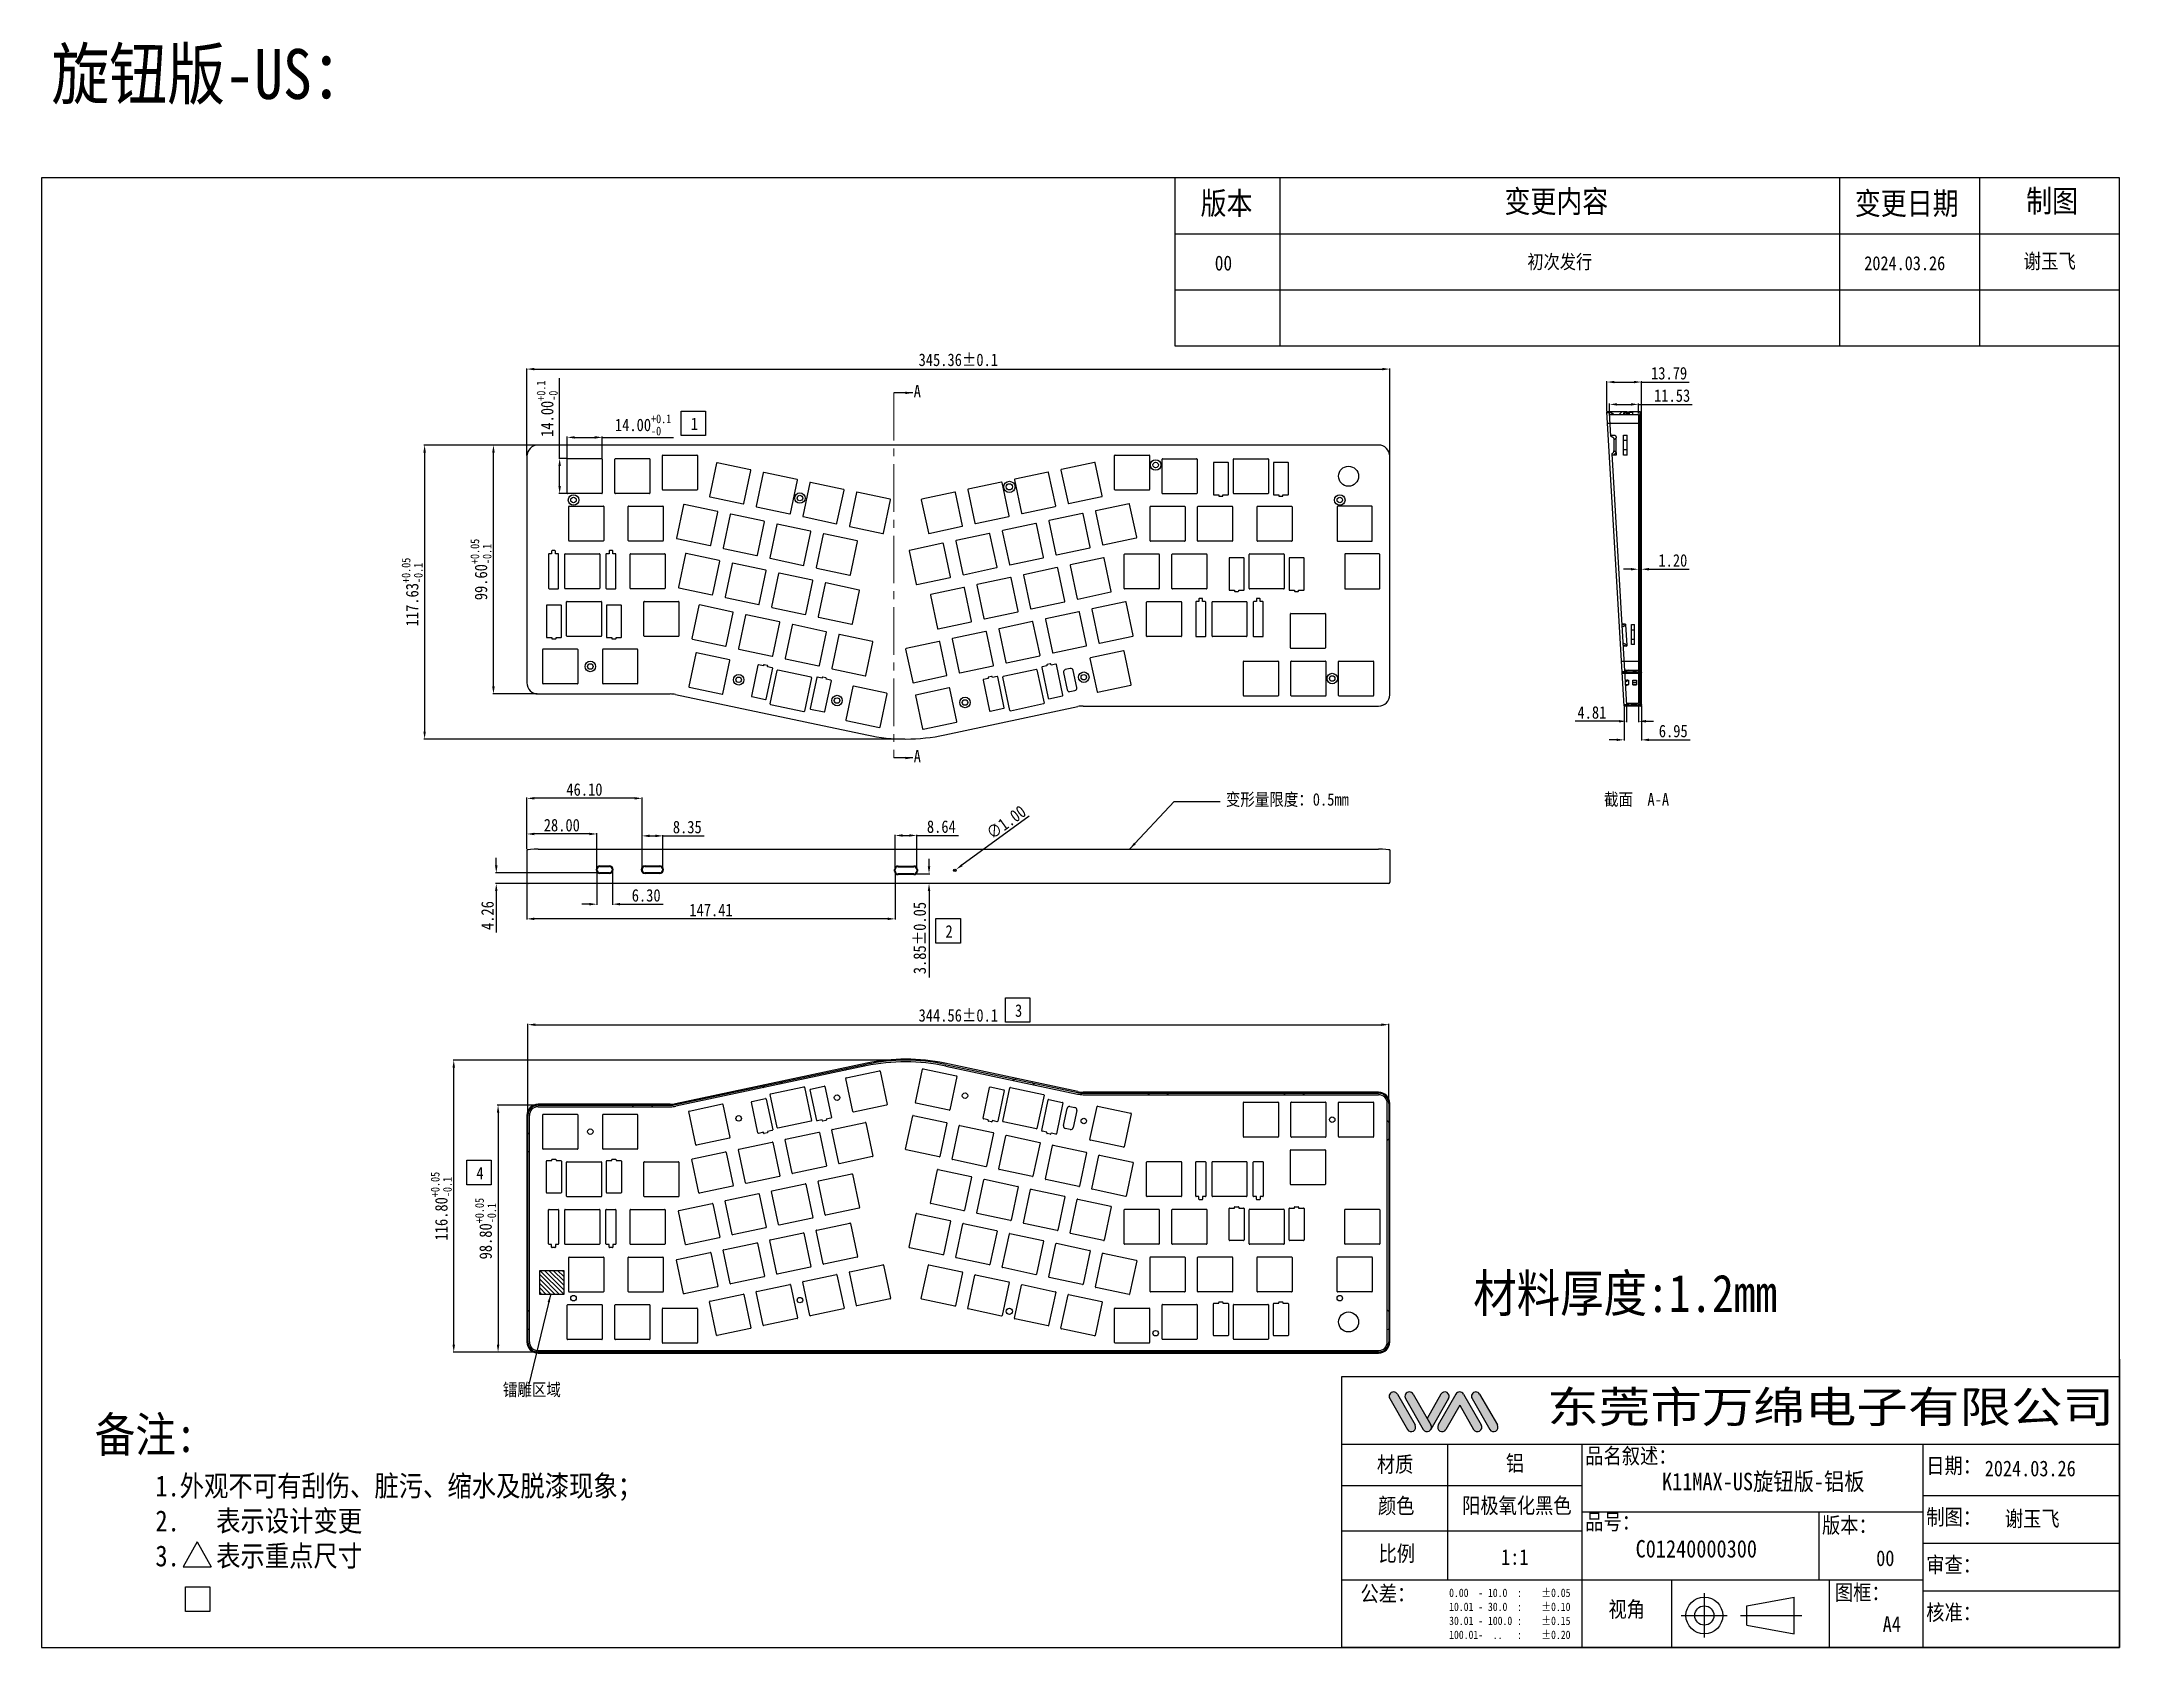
# Model space of a CAD drawing. Header units: millimetres. Extents: x 1550 to 2382, y -1061 to -419.
import ezdxf

# ---------------------------------------------------------------- set-up
doc = ezdxf.new("R2010")
doc.units = ezdxf.units.MM
doc.header["$PDMODE"] = 3
doc.header["$PDSIZE"] = 8
doc.linetypes.add('CENTER2', pattern=[28.575, 19.05, -3.175, 3.175, -3.175])
doc.layers.get('0').update_dxf_attribs({"linetype": 'CONTINUOUS'})
doc.layers.get('Defpoints').update_dxf_attribs({"linetype": 'CONTINUOUS'})
doc.layers.add('中心线', color=1, linetype='CENTER2', lineweight=20)
for name, color, linetype in [('产品图形', 7, 'CONTINUOUS'), ('图框', 7, 'CONTINUOUS'), ('文字说明', 7, 'CONTINUOUS'), ('标注尺寸', 2, 'CONTINUOUS')]:
    doc.layers.add(name, color=color, linetype=linetype)
doc.styles.get("Standard").update_dxf_attribs({"font": '', "width": 0.85, "height": 5})
doc.styles.get('Standard').set_extended_font_data('SimSun')
doc.dimstyles.get("Standard").update_dxf_attribs({"dimtxt": 5, "dimasz": 3, "dimexe": 0.3, "dimexo": 0.3, "dimgap": 1, "dimtad": 1, "dimzin": 1, "dimdsep": 46, "dimtxsty": 'Standard', "dimcen": 0.09, "dimclrd": 3, "dimclre": 3, "dimclrt": 3, "dimadec": 0, "dimazin": 2, "dimtp": 0.01, "dimtm": 0.01, "dimtfac": 1, "dimtofl": 0, "dimtmove": 0, "dimatfit": 3, "dimfxl": 0, "dimtolj": 1, "dimarcsym": 0})

msp = doc.modelspace()

# ---------------------------------------------------------------- texts
at = {"color": 2, "linetype": 'Continuous', "char_height": 5, "width": 187.425, "attachment_point": 3, "line_spacing_factor": 0.9}
for s, insert in [('变形量限度：0.5mm', (2073.447, -719.361)), ('截面  A-A', (2201.612, -719.361)), ('镭雕区域', (1758.065, -955.534))]:
    msp.add_mtext(s, dxfattribs=dict(at, insert=insert))
at = {"layer": '中心线', "char_height": 5, "width": 16.58444, "attachment_point": 1}
for insert in [(1899.285, -555.978), (1899.285, -702.084)]:
    msp.add_mtext('A', dxfattribs=dict(at, insert=insert))
at = {"layer": '产品图形', "attachment_point": 1}
for s, insert, char_height, width in [('旋钮版-US：', (1554.162, -421.593), 20, 333.77839), ('00', (2019.778, -504.244), 6, 12.79173), ('初次发行', (2144.869, -503.936), 5.6, 27.76667), ('2024.03.26', (2279.729, -504.502), 5.6, 30.4095), ('谢玉飞', (2343.503, -503.498), 6, 34.10392)]:
    msp.add_mtext(s, dxfattribs=dict(at, insert=insert, char_height=char_height, width=width))
at = {"layer": '图框', "attachment_point": 1}
for s, insert, char_height, width in [('版本', (2014.095, -478.827), 8.96, 31.74883), ('{\\fSimSun|b0|i0|c134|p2;变更内容}', (2135.716, -478.099), 8.96, 52.16628), ('变更日期', (2275.934, -478.901), 8.96, 45.3708), ('制图', (2344.501, -477.929), 8.96, 33.96678), ('{\\fMicrosoft YaHei|b0|i0|c134|p34;\\W1.2;东莞市万绵电子有限公司}', (2152.822, -958.667), 12.6, 247.6925)]:
    msp.add_mtext(s, dxfattribs=dict(at, insert=insert, char_height=char_height, width=width))
at = {"layer": '图框', "lineweight": 0, "attachment_point": 1}
for s, insert, char_height, width in [('{\\fSimSun|b0|i0|c134|p54;\\C4;品名叙述：}', (2168.06, -981.377), 6.3, 63.2344), ('{\\fSimSun|b0|i0|c134|p54;\\C4;材质}', (2084.647, -984.779), 6.3, 63.2344), ('{\\fSimSun|b0|i0|c134|p54;\\C4;铝}', (2136.29, -984.285), 6.3, 63.2344), ('{\\fSimSun|b0|i0|c134|p54;\\C4;日期：}', (2304.524, -985.301), 6.3, 63.2344), ('{\\C4;2024.03.26}', (2327.932, -986.409), 6.3, 63.2344), ('{\\C4;K11MAX-US旋钮版-铝板}', (2198.771, -991.287), 7, 92.53066), ('{\\fSimSun|b0|i0|c134|p54;\\C4;颜色}', (2085.087, -1001.336), 6.3, 63.2344), ('{\\fSimSun|b0|i0|c134|p54;\\C4;阳极氧化黑色}', (2118.777, -1001.255), 6.3, 63.2344), ('{\\fSimSun|b0|i0|c134|p54;\\C4;制图：}', (2304.524, -1005.855), 6.3, 63.2344), ('{\\fSimSun|b0|i0|c134|p54;\\C4;谢玉飞}', (2335.978, -1006.522), 6.3, 63.2344), ('{\\fSimSun|b0|i0|c134|p54;\\C4;品号：}', (2168.06, -1007.784), 6.3, 63.2344), ('{\\fSimSun|b0|i0|c134|p54;\\C4;版本：}', (2262.795, -1009.127), 6.3, 63.2344), ('{\\fSimSun|b0|i0|c134|p54;\\C4;比例}', (2085.306, -1020.461), 6.3, 63.2344), ('{\\fSimSun|b0|i0|c134|p54;\\C4;1:1}', (2134.384, -1021.841), 6.3, 63.2344), ('{\\fSimSun|b0|i0|c134|p54;\\C4;00}', (2284.494, -1022.313), 6.3, 63.2344), ('{\\fSimSun|b0|i0|c134|p54;\\C4;审查：}', (2304.524, -1024.938), 6.3, 63.2344), ('{\\fSimSun|b0|i0|c134|p54;\\C4;公差：}', (2078.098, -1036.498), 6.3, 63.2344), ('{\\fSimSun|b0|i0|c134|p54;\\C4;图框：}', (2267.943, -1036.026), 6.3, 63.2344), ('{\\fSimSun|b0|i0|c134|p54;\\C4;视角}', (2177.345, -1042.766), 6.3, 63.2344), ('{\\fSimSun|b0|i0|c134|p54;\\C4;核准：}', (2304.524, -1044.02), 6.3, 63.2344), ('{\\fSimSun|b0|i0|c134|p54;\\C4;A4}', (2287.096, -1048.694), 6.3, 63.2344)]:
    msp.add_mtext(s, dxfattribs=dict(at, insert=insert, char_height=char_height, width=width))
at = {"layer": '图框', "color": 4, "insert": (2113.571, -1037.643), "char_height": 3.36, "width": 63.77423, "attachment_point": 1}
msp.add_mtext('{\\fSimSun|b0|i0|c134|p2;0.00  - 10.0  :    %%P0.05\\P10.01 - 30.0  :    %%P0.10\\P30.01 - 100.0 :    %%P0.15\\P100.01-  ..   :    %%P0.20}', dxfattribs=at)
at = {"layer": '文字说明', "insert": (1571.537, -969.01), "char_height": 14, "width": 289.11714, "attachment_point": 1}
msp.add_mtext('备注:\\P   {\\H0.6x;1.外观不可有刮伤、脏污、缩水及脱漆现象；\\P     2.   表示设计变更  \\P     3.   表示重点尺寸\\P     }', dxfattribs=at)
at = {"layer": '标注尺寸', "color": 1, "char_height": 5, "width": 5.95188, "attachment_point": 1}
for s, insert in [('1', (1810.058, -569.076)), ('2', (1912.002, -772.167)), ('3', (1939.82, -803.839)), ('4', (1724.268, -868.898))]:
    msp.add_mtext(s, dxfattribs=dict(at, insert=insert))
at = {"layer": '标注尺寸', "attachment_point": 1}
for s, insert, char_height, width in [('材料厚度:1.2mm', (2123.224, -911.979), 15, 136.69453), ('{\\C4;C01240000300}', (2188.208, -1018.21), 7, 44.82792)]:
    msp.add_mtext(s, dxfattribs=dict(at, insert=insert, char_height=char_height, width=width))

# ---------------------------------------------------------------- blocks, each defined once
blk = doc.blocks.new('*D4')
at = {"layer": 'Defpoints', "color": 0}
for p in [(1774.64, -577.01), (1760.64, -585.67), (1774.64, -585.67)]:
    blk.add_point(p, dxfattribs=at)
at = {"layer": '标注尺寸', "color": 3, "lineweight": -2}
for p, q in [((1760.64, -585.37), (1760.64, -576.71)), ((1763.64, -577.01), (1771.64, -577.01)), ((1774.64, -585.37), (1774.64, -576.71)), ((1774.64, -577.01), (1803.19, -577.01))]:
    blk.add_line(p, q, dxfattribs=at)
at = {"layer": '标注尺寸', "color": 3}
for points in [[(1763.64, -576.51), (1763.64, -577.51), (1760.64, -577.01)], [(1771.64, -576.51), (1771.64, -577.51), (1774.64, -577.01)]]:
    blk.add_solid(points, dxfattribs=at)
at = {"layer": '标注尺寸', "color": 3, "insert": (1790.99, -572.01), "char_height": 5, "attachment_point": 5}
blk.add_mtext('\\A1;14.00{\\H0.7x;\\S+0.1^ -0;}', dxfattribs=at)
blk = doc.blocks.new('*D5')
at = {"layer": 'Defpoints', "color": 0}
for p in [(1757.59, -585.47), (1760.84, -585.47), (1760.84, -599.47)]:
    blk.add_point(p, dxfattribs=at)
at = {"layer": '标注尺寸', "color": 3, "lineweight": -2}
for p, q in [((1757.59, -585.47), (1757.59, -553.33)), ((1760.54, -585.47), (1757.29, -585.47)), ((1757.59, -596.47), (1757.59, -588.47)), ((1760.54, -599.47), (1757.29, -599.47))]:
    blk.add_line(p, q, dxfattribs=at)
at = {"layer": '标注尺寸', "color": 3}
for points in [[(1757.09, -588.47), (1758.09, -588.47), (1757.59, -585.47)], [(1757.09, -596.47), (1758.09, -596.47), (1757.59, -599.47)]]:
    blk.add_solid(points, dxfattribs=at)
at = {"layer": '标注尺寸', "color": 3, "insert": (1752.58, -565.53), "char_height": 5, "attachment_point": 5, "rotation": 90}
blk.add_mtext('\\A1;14.00{\\H0.7x;\\S+0.1^ -0;}', dxfattribs=at)
blk = doc.blocks.new('*D24')
at = {"layer": 'Defpoints', "color": 0}
for p in [(2089.82, -549.68), (1744.46, -584.57), (2089.82, -584.57)]:
    blk.add_point(p, dxfattribs=at)
at = {"layer": '标注尺寸', "color": 3, "lineweight": -2}
for p, q in [((1744.46, -584.27), (1744.46, -549.38)), ((1747.46, -549.68), (2086.82, -549.68)), ((2089.82, -584.27), (2089.82, -549.38))]:
    blk.add_line(p, q, dxfattribs=at)
at = {"layer": '标注尺寸', "color": 3}
for points in [[(1747.46, -549.18), (1747.46, -550.18), (1744.46, -549.68)], [(2086.82, -549.18), (2086.82, -550.18), (2089.82, -549.68)]]:
    blk.add_solid(points, dxfattribs=at)
at = {"layer": '标注尺寸', "color": 3, "insert": (1917.14, -545.99), "char_height": 5, "attachment_point": 5}
blk.add_mtext('\\A1;345.36%%P0.1', dxfattribs=at)
blk = doc.blocks.new('*D25')
at = {"layer": 'Defpoints', "color": 0}
for p in [(1748.96, -580.07), (1703.55, -697.7), (1896.08, -697.7)]:
    blk.add_point(p, dxfattribs=at)
at = {"layer": '标注尺寸', "color": 3, "lineweight": -2}
for p, q in [((1748.66, -580.07), (1703.25, -580.07)), ((1703.55, -583.07), (1703.55, -694.7)), ((1895.78, -697.7), (1703.25, -697.7))]:
    blk.add_line(p, q, dxfattribs=at)
at = {"layer": '标注尺寸', "color": 3}
for points in [[(1703.05, -583.07), (1704.05, -583.07), (1703.55, -580.07)], [(1703.05, -694.7), (1704.05, -694.7), (1703.55, -697.7)]]:
    blk.add_solid(points, dxfattribs=at)
at = {"layer": '标注尺寸', "color": 3, "insert": (1698.55, -638.89), "char_height": 5, "attachment_point": 5, "rotation": 90}
blk.add_mtext('\\A1;117.63{\\H0.7x;\\S+0.05^ -0.1;}', dxfattribs=at)
blk = doc.blocks.new('*D26')
at = {"layer": 'Defpoints', "color": 0}
for p in [(1731.09, -580.07), (1748.96, -580.07), (1748.96, -679.67)]:
    blk.add_point(p, dxfattribs=at)
at = {"layer": '标注尺寸', "color": 3, "lineweight": -2}
for p, q in [((1748.66, -580.07), (1730.79, -580.07)), ((1731.09, -676.67), (1731.09, -583.07)), ((1748.66, -679.67), (1730.79, -679.67))]:
    blk.add_line(p, q, dxfattribs=at)
at = {"layer": '标注尺寸', "color": 3}
for points in [[(1730.59, -583.07), (1731.59, -583.07), (1731.09, -580.07)], [(1730.59, -676.67), (1731.59, -676.67), (1731.09, -679.67)]]:
    blk.add_solid(points, dxfattribs=at)
at = {"layer": '标注尺寸', "color": 3, "insert": (1726.09, -629.87), "char_height": 5, "attachment_point": 5, "rotation": 90}
blk.add_mtext('\\A1;99.60{\\H0.7x;\\S+0.05^ -0.1;}', dxfattribs=at)
blk = doc.blocks.new('*D27')
at = {"layer": 'Defpoints', "color": 0}
for p in [(1915.35, -750.53), (1916.16, -749.94)]:
    blk.add_point(p, dxfattribs=at)
at = {"layer": '标注尺寸', "color": 3, "lineweight": -2}
for p, q in [((1945.53, -728.61), (1918.59, -748.18)), ((1915.67, -750.24), (1915.85, -750.24)), ((1915.76, -750.33), (1915.76, -750.15))]:
    blk.add_line(p, q, dxfattribs=at)
at = {"layer": '标注尺寸', "color": 3}
blk.add_solid([(1918.29, -747.77), (1918.88, -748.58), (1916.16, -749.94)], dxfattribs=at)
at = {"layer": '标注尺寸', "color": 3, "insert": (1936.31, -730.98), "char_height": 5, "attachment_point": 5, "rotation": 35.98991}
blk.add_mtext('\\A1;∅1.00', dxfattribs=at)
blk = doc.blocks.new('*D28')
at = {"layer": 'Defpoints', "color": 0}
for p in [(2089.42, -812), (2089.42, -843.5), (1744.86, -848.32)]:
    blk.add_point(p, dxfattribs=at)
at = {"layer": '标注尺寸', "color": 3, "lineweight": -2}
for p, q in [((1744.86, -848.02), (1744.86, -811.7)), ((1747.86, -812), (2086.42, -812)), ((2089.42, -843.2), (2089.42, -811.7))]:
    blk.add_line(p, q, dxfattribs=at)
at = {"layer": '标注尺寸', "color": 3}
for points in [[(1747.86, -811.5), (1747.86, -812.5), (1744.86, -812)], [(2086.42, -811.5), (2086.42, -812.5), (2089.42, -812)]]:
    blk.add_solid(points, dxfattribs=at)
at = {"layer": '标注尺寸', "color": 3, "insert": (1917.14, -808.31), "char_height": 5, "attachment_point": 5}
blk.add_mtext('\\A1;344.56%%P0.1', dxfattribs=at)
blk = doc.blocks.new('*D29')
at = {"layer": 'Defpoints', "color": 0}
for p in [(1748.96, -844.22), (1732.95, -943.02), (1748.96, -943.02)]:
    blk.add_point(p, dxfattribs=at)
at = {"layer": '标注尺寸', "color": 3, "lineweight": -2}
for p, q in [((1748.66, -844.22), (1732.65, -844.22)), ((1732.95, -847.22), (1732.95, -940.02)), ((1748.66, -943.02), (1732.65, -943.02))]:
    blk.add_line(p, q, dxfattribs=at)
at = {"layer": '标注尺寸', "color": 3}
for points in [[(1732.45, -847.22), (1733.45, -847.22), (1732.95, -844.22)], [(1732.45, -940.02), (1733.45, -940.02), (1732.95, -943.02)]]:
    blk.add_solid(points, dxfattribs=at)
at = {"layer": '标注尺寸', "color": 3, "insert": (1727.95, -893.62), "char_height": 5, "attachment_point": 5, "rotation": 90}
blk.add_mtext('\\A1;98.80{\\H0.7x;\\S+0.05^ -0.1;}', dxfattribs=at)
blk = doc.blocks.new('*D30')
at = {"layer": 'Defpoints', "color": 0}
for p in [(1715.21, -826.22), (1896.08, -826.22), (1748.96, -943.02)]:
    blk.add_point(p, dxfattribs=at)
at = {"layer": '标注尺寸', "color": 3, "lineweight": -2}
for p, q in [((1895.78, -826.22), (1714.91, -826.22)), ((1715.21, -940.02), (1715.21, -829.22)), ((1748.66, -943.02), (1714.91, -943.02))]:
    blk.add_line(p, q, dxfattribs=at)
at = {"layer": '标注尺寸', "color": 3}
for points in [[(1714.71, -829.22), (1715.71, -829.22), (1715.21, -826.22)], [(1714.71, -940.02), (1715.71, -940.02), (1715.21, -943.02)]]:
    blk.add_solid(points, dxfattribs=at)
at = {"layer": '标注尺寸', "color": 3, "insert": (1710.21, -884.62), "char_height": 5, "attachment_point": 5, "rotation": 90}
blk.add_mtext('\\A1;116.80{\\H0.7x;\\S+0.05^ -0.1;}', dxfattribs=at)
blk = doc.blocks.new('*D44')
at = {"layer": 'Defpoints', "color": 0}
for p in [(2183.58, -684.49), (2190.53, -683.99), (2190.53, -698.03)]:
    blk.add_point(p, dxfattribs=at)
at = {"layer": '标注尺寸', "color": 3, "lineweight": -2}
for p, q in [((2183.58, -684.79), (2183.58, -698.33)), ((2190.53, -684.29), (2190.53, -698.33)), ((2180.58, -698.03), (2177.58, -698.03)), ((2193.53, -698.03), (2210.02, -698.03))]:
    blk.add_line(p, q, dxfattribs=at)
at = {"layer": '标注尺寸', "color": 3}
for points in [[(2180.58, -697.53), (2180.58, -698.53), (2183.58, -698.03)], [(2193.53, -697.53), (2193.53, -698.53), (2190.53, -698.03)]]:
    blk.add_solid(points, dxfattribs=at)
at = {"layer": '标注尺寸', "color": 3, "insert": (2203.27, -694.53), "char_height": 5, "attachment_point": 5}
blk.add_mtext('\\A1;6.95', dxfattribs=at)
blk = doc.blocks.new('*D45')
at = {"layer": 'Defpoints', "color": 0}
for p in [(2184.52, -683.49), (2189.33, -683.49), (2184.52, -690.6)]:
    blk.add_point(p, dxfattribs=at)
at = {"layer": '标注尺寸', "color": 3, "lineweight": -2}
for p, q in [((2184.52, -683.79), (2184.52, -690.9)), ((2189.33, -683.79), (2189.33, -690.9)), ((2181.52, -690.6), (2164.04, -690.6)), ((2192.33, -690.6), (2195.33, -690.6))]:
    blk.add_line(p, q, dxfattribs=at)
at = {"layer": '标注尺寸', "color": 3}
for points in [[(2181.52, -690.1), (2181.52, -691.1), (2184.52, -690.6)], [(2192.33, -690.1), (2192.33, -691.1), (2189.33, -690.6)]]:
    blk.add_solid(points, dxfattribs=at)
at = {"layer": '标注尺寸', "color": 3, "insert": (2170.71, -687.1), "char_height": 5, "attachment_point": 5}
blk.add_mtext('\\A1;4.81', dxfattribs=at)
blk = doc.blocks.new('*D46')
at = {"layer": 'Defpoints', "color": 0}
for p in [(2189.33, -629.65), (2190.53, -629.65), (2190.53, -629.76)]:
    blk.add_point(p, dxfattribs=at)
at = {"layer": '标注尺寸', "color": 3, "lineweight": -2}
for p, q in [((2186.33, -629.76), (2183.33, -629.76)), ((2189.33, -629.95), (2189.33, -630.06)), ((2190.53, -629.95), (2190.53, -630.06)), ((2193.53, -629.76), (2209.69, -629.76))]:
    blk.add_line(p, q, dxfattribs=at)
at = {"layer": '标注尺寸', "color": 3}
for points in [[(2186.33, -629.26), (2186.33, -630.26), (2189.33, -629.76)], [(2193.53, -629.26), (2193.53, -630.26), (2190.53, -629.76)]]:
    blk.add_solid(points, dxfattribs=at)
at = {"layer": '标注尺寸', "color": 3, "insert": (2203.11, -626.26), "char_height": 5, "attachment_point": 5}
blk.add_mtext('\\A1;1.20', dxfattribs=at)
blk = doc.blocks.new('*D47')
at = {"layer": 'Defpoints', "color": 0}
for p in [(2190.53, -554.86), (2176.73, -566.78), (2190.53, -567.28)]:
    blk.add_point(p, dxfattribs=at)
at = {"layer": '标注尺寸', "color": 3, "lineweight": -2}
for p, q in [((2176.73, -566.48), (2176.73, -554.56)), ((2179.73, -554.86), (2187.53, -554.86)), ((2190.53, -566.98), (2190.53, -554.56)), ((2190.53, -554.86), (2209.7, -554.86))]:
    blk.add_line(p, q, dxfattribs=at)
at = {"layer": '标注尺寸', "color": 3}
for points in [[(2179.73, -554.36), (2179.73, -555.36), (2176.73, -554.86)], [(2187.53, -554.36), (2187.53, -555.36), (2190.53, -554.86)]]:
    blk.add_solid(points, dxfattribs=at)
at = {"layer": '标注尺寸', "color": 3, "insert": (2201.61, -551.36), "char_height": 5, "attachment_point": 5}
blk.add_mtext('\\A1;13.79', dxfattribs=at)
blk = doc.blocks.new('*D48')
at = {"layer": 'Defpoints', "color": 0}
for p in [(2189.33, -563.8), (2177.79, -567.78), (2189.33, -567.78)]:
    blk.add_point(p, dxfattribs=at)
at = {"layer": '标注尺寸', "color": 3, "lineweight": -2}
for p, q in [((2177.79, -567.48), (2177.79, -563.5)), ((2180.79, -563.8), (2186.33, -563.8)), ((2189.33, -567.48), (2189.33, -563.5)), ((2189.33, -563.8), (2210.88, -563.8))]:
    blk.add_line(p, q, dxfattribs=at)
at = {"layer": '标注尺寸', "color": 3}
for points in [[(2180.79, -563.3), (2180.79, -564.3), (2177.79, -563.8)], [(2186.33, -563.3), (2186.33, -564.3), (2189.33, -563.8)]]:
    blk.add_solid(points, dxfattribs=at)
at = {"layer": '标注尺寸', "color": 3, "insert": (2202.82, -560.3), "char_height": 5, "attachment_point": 5}
blk.add_mtext('\\A1;11.53', dxfattribs=at)
blk = doc.blocks.new('*D41')
at = {"layer": 'Defpoints', "color": 0}
for p in [(1896.19, -751.67), (1905.42, -755.52), (1917.14, -755.52)]:
    blk.add_point(p, dxfattribs=at)
at = {"layer": '标注尺寸', "color": 3, "lineweight": -2}
for p, q in [((1905.42, -748.67), (1905.42, -745.67)), ((1896.49, -751.67), (1905.72, -751.67)), ((1916.84, -755.52), (1905.12, -755.52)), ((1905.42, -758.52), (1905.42, -793.17))]:
    blk.add_line(p, q, dxfattribs=at)
at = {"layer": '标注尺寸', "color": 3}
for points in [[(1904.92, -748.67), (1905.92, -748.67), (1905.42, -751.67)], [(1904.92, -758.52), (1905.92, -758.52), (1905.42, -755.52)]]:
    blk.add_solid(points, dxfattribs=at)
at = {"layer": '标注尺寸', "color": 3, "insert": (1901.72, -777.34), "char_height": 5, "attachment_point": 5, "rotation": 90}
blk.add_mtext('\\A1;3.85%%P0.05', dxfattribs=at)
blk = doc.blocks.new('*D42')
at = {"layer": 'Defpoints', "color": 0}
for p in [(1744.46, -755.02), (1891.87, -750.52), (1744.46, -769.65)]:
    blk.add_point(p, dxfattribs=at)
at = {"layer": '标注尺寸', "color": 3, "lineweight": -2}
for p, q in [((1744.46, -755.32), (1744.46, -769.95)), ((1891.87, -750.82), (1891.87, -769.95)), ((1888.87, -769.65), (1747.46, -769.65))]:
    blk.add_line(p, q, dxfattribs=at)
at = {"layer": '标注尺寸', "color": 3}
for points in [[(1747.46, -769.15), (1747.46, -770.15), (1744.46, -769.65)], [(1888.87, -769.15), (1888.87, -770.15), (1891.87, -769.65)]]:
    blk.add_solid(points, dxfattribs=at)
at = {"layer": '标注尺寸', "color": 3, "insert": (1818.16, -766.15), "char_height": 5, "attachment_point": 5}
blk.add_mtext('\\A1;147.41', dxfattribs=at)
blk = doc.blocks.new('*D43')
at = {"layer": 'Defpoints', "color": 0}
for p in [(1900.51, -736.28), (1891.87, -750.24), (1900.51, -750.24)]:
    blk.add_point(p, dxfattribs=at)
at = {"layer": '标注尺寸', "color": 3, "lineweight": -2}
for p, q in [((1891.87, -749.94), (1891.87, -735.98)), ((1894.87, -736.28), (1897.51, -736.28)), ((1900.51, -749.94), (1900.51, -735.98)), ((1900.51, -736.28), (1917.19, -736.28))]:
    blk.add_line(p, q, dxfattribs=at)
at = {"layer": '标注尺寸', "color": 3}
for points in [[(1894.87, -735.78), (1894.87, -736.78), (1891.87, -736.28)], [(1897.51, -735.78), (1897.51, -736.78), (1900.51, -736.28)]]:
    blk.add_solid(points, dxfattribs=at)
at = {"layer": '标注尺寸', "color": 3, "insert": (1910.35, -732.78), "char_height": 5, "attachment_point": 5}
blk.add_mtext('\\A1;8.64', dxfattribs=at)
blk = doc.blocks.new('*D57')
at = {"layer": 'Defpoints', "color": 0}
for p in [(1772.46, -750), (1778.76, -750), (1778.76, -763.78)]:
    blk.add_point(p, dxfattribs=at)
at = {"layer": '标注尺寸', "color": 3, "lineweight": -2}
for p, q in [((1772.46, -750.3), (1772.46, -764.08)), ((1778.76, -750.3), (1778.76, -764.08)), ((1769.46, -763.78), (1766.46, -763.78)), ((1781.76, -763.78), (1799, -763.78))]:
    blk.add_line(p, q, dxfattribs=at)
at = {"layer": '标注尺寸', "color": 3}
for points in [[(1769.46, -763.28), (1769.46, -764.28), (1772.46, -763.78)], [(1781.76, -763.28), (1781.76, -764.28), (1778.76, -763.78)]]:
    blk.add_solid(points, dxfattribs=at)
at = {"layer": '标注尺寸', "color": 3, "insert": (1792.22, -760.28), "char_height": 5, "attachment_point": 5}
blk.add_mtext('\\A1;6.30', dxfattribs=at)
blk = doc.blocks.new('*D58')
at = {"layer": 'Defpoints', "color": 0}
for p in [(1798.91, -736.46), (1790.56, -750), (1798.91, -750)]:
    blk.add_point(p, dxfattribs=at)
at = {"layer": '标注尺寸', "color": 3, "lineweight": -2}
for p, q in [((1790.56, -749.7), (1790.56, -736.16)), ((1793.56, -736.46), (1795.91, -736.46)), ((1798.91, -749.7), (1798.91, -736.16)), ((1798.91, -736.46), (1815.42, -736.46))]:
    blk.add_line(p, q, dxfattribs=at)
at = {"layer": '标注尺寸', "color": 3}
for points in [[(1793.56, -735.96), (1793.56, -736.96), (1790.56, -736.46)], [(1795.91, -735.96), (1795.91, -736.96), (1798.91, -736.46)]]:
    blk.add_solid(points, dxfattribs=at)
at = {"layer": '标注尺寸', "color": 3, "insert": (1808.67, -732.96), "char_height": 5, "attachment_point": 5}
blk.add_mtext('\\A1;8.35', dxfattribs=at)
blk = doc.blocks.new('*D55')
at = {"layer": 'Defpoints', "color": 0}
for p in [(1744.46, -735.69), (1744.46, -741.98), (1772.46, -750)]:
    blk.add_point(p, dxfattribs=at)
at = {"layer": '标注尺寸', "color": 3, "lineweight": -2}
for p, q in [((1744.46, -741.68), (1744.46, -735.39)), ((1769.46, -735.69), (1747.46, -735.69)), ((1772.46, -749.7), (1772.46, -735.39))]:
    blk.add_line(p, q, dxfattribs=at)
at = {"layer": '标注尺寸', "color": 3}
for points in [[(1747.46, -735.19), (1747.46, -736.19), (1744.46, -735.69)], [(1769.46, -735.19), (1769.46, -736.19), (1772.46, -735.69)]]:
    blk.add_solid(points, dxfattribs=at)
at = {"layer": '标注尺寸', "color": 3, "insert": (1758.46, -732.19), "char_height": 5, "attachment_point": 5}
blk.add_mtext('\\A1;28.00', dxfattribs=at)
blk = doc.blocks.new('*D56')
at = {"layer": 'Defpoints', "color": 0}
for p in [(1744.46, -721.43), (1744.46, -741.98), (1790.56, -750)]:
    blk.add_point(p, dxfattribs=at)
at = {"layer": '标注尺寸', "color": 3, "lineweight": -2}
for p, q in [((1744.46, -741.68), (1744.46, -721.13)), ((1787.56, -721.43), (1747.46, -721.43)), ((1790.56, -749.7), (1790.56, -721.13))]:
    blk.add_line(p, q, dxfattribs=at)
at = {"layer": '标注尺寸', "color": 3}
for points in [[(1747.46, -720.93), (1747.46, -721.93), (1744.46, -721.43)], [(1787.56, -720.93), (1787.56, -721.93), (1790.56, -721.43)]]:
    blk.add_solid(points, dxfattribs=at)
at = {"layer": '标注尺寸', "color": 3, "insert": (1767.51, -717.93), "char_height": 5, "attachment_point": 5}
blk.add_mtext('\\A1;46.10', dxfattribs=at)
blk = doc.blocks.new('*D59')
at = {"layer": 'Defpoints', "color": 0}
for p in [(1732.23, -755.52), (1744.96, -755.52), (1773.71, -751.26)]:
    blk.add_point(p, dxfattribs=at)
at = {"layer": '标注尺寸', "color": 3, "lineweight": -2}
for p, q in [((1732.23, -748.26), (1732.23, -745.26)), ((1773.41, -751.26), (1731.93, -751.26)), ((1744.66, -755.52), (1731.93, -755.52)), ((1732.23, -758.52), (1732.23, -775.15))]:
    blk.add_line(p, q, dxfattribs=at)
at = {"layer": '标注尺寸', "color": 3}
for points in [[(1731.73, -748.26), (1732.73, -748.26), (1732.23, -751.26)], [(1731.73, -758.52), (1732.73, -758.52), (1732.23, -755.52)]]:
    blk.add_solid(points, dxfattribs=at)
at = {"layer": '标注尺寸', "color": 3, "insert": (1728.73, -768.33), "char_height": 5, "attachment_point": 5, "rotation": 90}
blk.add_mtext('\\A1;4.26', dxfattribs=at)

# ---------------------------------------------------------------- dimensions: what is measured, and where the dimension line sits
at = {"layer": '标注尺寸', "color": 1}
dim = msp.add_linear_dim(base=(2089.823, -549.684), p1=(1744.459, -584.571), p2=(2089.823, -584.571), text='<>%%P0.1', dimstyle='Standard', dxfattribs=at)
dim.commit()
dim.dimension.update_dxf_attribs({"geometry": '*D24', "text_midpoint": (1917.141, -549.684), "dimtype": 160})
at = {"layer": '标注尺寸'}
dim = msp.add_linear_dim(base=(1757.587, -585.471), p1=(1760.839, -599.471), p2=(1760.839, -585.471), angle=90, text='<>{\\H0.7x;\\S+0.1^ -0;}', dimstyle='Standard', dxfattribs=at)
dim.commit()
dim.dimension.update_dxf_attribs({"geometry": '*D5', "text_midpoint": (1757.587, -565.526), "dimtype": 160})
at = {"layer": '标注尺寸', "color": 1}
for base, p1, p2, picture, middle in [((2190.527, -554.863), (2176.733, -566.784), (2190.527, -567.284), '*D47', (2201.614, -554.863)), ((2189.327, -563.803), (2177.793, -567.784), (2189.327, -567.784), '*D48', (2202.819, -563.803)), ((2184.52, -690.602), (2189.327, -683.491), (2184.52, -683.491), '*D45', (2170.705, -690.602)), ((2190.527, -698.03), (2183.576, -684.491), (2190.527, -683.991), '*D44', (2203.272, -698.03))]:
    dim = msp.add_linear_dim(base=base, p1=p1, p2=p2, dimstyle='Standard', dxfattribs=at)
    dim.commit()
    dim.dimension.update_dxf_attribs({"geometry": picture, "text_midpoint": middle, "dimtype": 160})
at = {"layer": '标注尺寸'}
dim = msp.add_linear_dim(base=(1774.639, -577.014), p1=(1760.639, -585.671), p2=(1774.639, -585.671), text='<>{\\H0.7x;\\S+0.1^ -0;}', dimstyle='Standard', dxfattribs=at)
dim.commit()
dim.dimension.update_dxf_attribs({"geometry": '*D4', "text_midpoint": (1790.986, -577.014), "dimtype": 160})
at = {"layer": '标注尺寸', "color": 1}
for base, p1, p2, picture, middle in [((1703.552, -697.702), (1748.959, -580.071), (1896.085, -697.702), '*D25', (1698.547, -638.887)), ((1731.093, -580.071), (1748.959, -679.671), (1748.959, -580.071), '*D26', (1726.088, -629.871)), ((1715.213, -826.219), (1748.959, -943.023), (1896.084, -826.219), '*D30', (1710.208, -884.621)), ((1732.952, -943.023), (1748.959, -844.223), (1748.959, -943.023), '*D29', (1727.947, -893.623))]:
    dim = msp.add_linear_dim(base=base, p1=p1, p2=p2, angle=90, text='<>{\\H0.7x;\\S+0.05^ -0.1;}', dimstyle='Standard', dxfattribs=at)
    dim.commit()
    dim.dimension.update_dxf_attribs({"geometry": picture, "text_midpoint": middle})
for base, p1, p2, picture, middle in [((2190.527, -629.756), (2189.327, -629.651), (2190.527, -629.651), '*D46', (2203.106, -626.256)), ((1744.459, -721.428), (1790.559, -750.001), (1744.459, -741.984), '*D56', (1767.509, -717.928)), ((1744.459, -735.691), (1772.459, -750.001), (1744.459, -741.984), '*D55', (1758.459, -732.191)), ((1900.506, -736.276), (1891.866, -750.236), (1900.506, -750.236), '*D43', (1910.346, -732.776)), ((1744.459, -769.648), (1891.866, -750.516), (1744.459, -755.016), '*D42', (1818.162, -766.148))]:
    dim = msp.add_linear_dim(base=base, p1=p1, p2=p2, dimstyle='Standard', dxfattribs=at)
    dim.commit()
    dim.dimension.update_dxf_attribs({"geometry": picture, "text_midpoint": middle})
dim = msp.add_diameter_dim_2p(p1=(1915.351, -750.53), p2=(1916.16, -749.942), dimstyle='Standard', dxfattribs=at)
dim.commit()
dim.dimension.update_dxf_attribs({"geometry": '*D27', "text_midpoint": (1938.369, -733.813), "dimtype": 163})
dim = msp.add_aligned_dim(p1=(1790.559, -750.001), p2=(1798.909, -750.001), distance=13.537, dimstyle='Standard', dxfattribs=at)
dim.commit()
dim.dimension.update_dxf_attribs({"geometry": '*D58', "text_midpoint": (1808.666, -732.964)})
for base, p1, p2, angle, picture, middle, dimtype in [((1732.229, -755.516), (1773.715, -751.257), (1744.959, -755.516), 90, '*D59', (1732.229, -768.333), 160), ((1778.759, -763.779), (1772.459, -750.001), (1778.759, -750.001), 0, '*D57', (1792.219, -763.779), 161)]:
    dim = msp.add_linear_dim(base=base, p1=p1, p2=p2, angle=angle, dimstyle='Standard', dxfattribs=at)
    dim.commit()
    dim.dimension.update_dxf_attribs({"geometry": picture, "text_midpoint": middle, "dimtype": dimtype})
dim = msp.add_linear_dim(base=(1905.416, -755.516), p1=(1896.186, -751.666), p2=(1917.141, -755.516), angle=90, text='<>%%P0.05', dimstyle='Standard', dxfattribs=at)
dim.commit()
dim.dimension.update_dxf_attribs({"geometry": '*D41', "text_midpoint": (1905.416, -777.344), "dimtype": 160})
dim = msp.add_linear_dim(base=(2089.423, -812.002), p1=(1744.859, -848.323), p2=(2089.423, -843.503), text='<>%%P0.1', dimstyle='Standard', dxfattribs=at)
dim.commit()
dim.dimension.update_dxf_attribs({"geometry": '*D28', "text_midpoint": (1917.141, -808.306)})

# ---------------------------------------------------------------- hatches: boundary and pattern name
at = {"linetype": 'Continuous'}
h = msp.add_hatch(dxfattribs=at)
h.set_pattern_fill('XSEC0001', color=2, scale=7.137093, angle=45, style=0, pattern_type=0)
h.set_pattern_definition([(45, (1358.026, -1169.389), (-5.046687, 5.046687), [])])
edge = h.paths.add_edge_path()
edge.add_line((2177.793, -567.784), (2183.567, -567.784))
edge.add_line((2177.758, -567.184), (2177.793, -567.784))
edge.add_line((2177.758, -567.184), (2176.756, -567.184))
edge.add_line((2176.733, -566.784), (2176.756, -567.184))
edge.add_line((2176.733, -566.784), (2183.267, -566.784))
edge.add_line((2183.567, -567.084), (2183.267, -566.784))
edge.add_line((2183.567, -567.784), (2183.567, -567.084))
edge = h.paths.add_edge_path()
edge.add_line((2186.927, -567.784), (2189.327, -567.784))
edge.add_line((2186.927, -567.784), (2186.927, -567.084))
edge.add_line((2186.927, -567.084), (2187.227, -566.784))
edge.add_line((2187.227, -566.784), (2190.027, -566.784))
edge.add_arc((2190.027, -567.284), 0.5, 0, 90)
edge.add_line((2190.527, -683.991), (2190.527, -567.284))
edge.add_arc((2190.027, -683.991), 0.5, 270, 360)
edge.add_line((2183.576, -684.491), (2190.027, -684.491))
edge.add_line((2183.553, -684.091), (2183.576, -684.491))
edge.add_line((2184.555, -684.091), (2183.553, -684.091))
edge.add_line((2185.832, -683.491), (2184.555, -684.091))
edge.add_line((2185.832, -683.491), (2187.127, -683.491))
edge.add_line((2187.127, -683.491), (2187.127, -683.991))
edge.add_line((2188.627, -683.991), (2187.127, -683.991))
edge.add_line((2188.627, -683.491), (2188.627, -683.991))
edge.add_line((2188.627, -683.491), (2189.327, -683.491))
edge.add_line((2189.327, -567.784), (2189.327, -683.491))
at = {"layer": '图框'}
h = msp.add_hatch(color=252, dxfattribs=at)
h.paths.add_polyline_path([(2096.87, -973.938, 1), (2099.932, -972.179), (2092.845, -959.841, 1), (2089.783, -961.601)])
h.paths.add_polyline_path([(2103.227, -973.938, 1), (2106.29, -972.179), (2099.203, -959.841, 1), (2096.14, -961.601)])
h.paths.add_polyline_path([(2109.211, -972.179, 1), (2112.273, -973.938), (2117.829, -964.266), (2123.385, -973.938, 1), (2126.447, -972.179), (2119.36, -959.841, 0.5788196), (2116.298, -959.841)])
h.paths.add_polyline_path([(2125.793, -959.841, 1), (2122.73, -961.601), (2129.817, -973.938, 1), (2132.88, -972.179)])
msp.add_hatch(color=1, dxfattribs=at).paths.add_polyline_path([(2104.759, -969.513), (2106.29, -972.179, -0.2667692), (2106.29, -973.938), (2113.377, -961.601, 1), (2110.314, -959.841)])
at = {"layer": '标注尺寸'}
h = msp.add_hatch(dxfattribs=at)
h.set_pattern_fill('ANSI31', color=256, scale=10)
h.set_pattern_definition([(315, (1691.4162, -724.7366), (-0.8838835, -0.8838835), [])])
h.paths.add_polyline_path([(1749.627, -910.296), (1759.229, -910.296), (1759.229, -919.898), (1749.627, -919.898)])

# ---------------------------------------------------------------- linework, layer by layer
at = {"color": 7, "linetype": 'Continuous'}
for p, q in [((2183.576, -684.491), (2176.733, -566.784)), ((2184.747, -566.784), (2176.733, -566.784)), ((2177.758, -567.184), (2176.756, -567.184)), ((2176.994, -571.284), (2190.527, -571.284)), ((2178.303, -576.56), (2177.758, -567.184)), ((2178.512, -567.236), (2177.761, -567.236)), ((2177.793, -567.784), (2189.327, -567.784)), ((2179.348, -567.784), (2178.512, -567.236)), ((2183.567, -567.084), (2183.267, -566.784)), ((2183.327, -567.284), (2183.327, -567.784)), ((2184.827, -567.284), (2183.327, -567.284)), ((2183.567, -567.084), (2183.567, -567.784)), ((2186.927, -567.084), (2183.567, -567.084)), ((2184.747, -567.784), (2184.747, -566.784)), ((2184.827, -567.284), (2184.827, -567.784)), ((2184.967, -566.784), (2184.967, -567.784)), ((2185.527, -567.784), (2185.527, -566.784)), ((2185.747, -567.784), (2185.747, -566.784)), ((2190.027, -566.784), (2185.747, -566.784)), ((2186.927, -567.084), (2187.227, -566.784)), ((2186.927, -567.084), (2186.927, -567.784)), ((2189.327, -567.784), (2189.327, -683.491)), ((2190.527, -570.784), (2189.327, -570.784)), ((2190.527, -570.984), (2189.327, -570.984)), ((2190.527, -572.254), (2189.327, -572.254)), ((2190.527, -572.454), (2189.327, -572.454)), ((2189.327, -573.654), (2189.527, -573.654)), ((2189.327, -573.702), (2190.527, -573.702)), ((2190.527, -573.752), (2189.327, -573.752)), ((2189.527, -573.654), (2190.527, -572.654)), ((2189.527, -575.854), (2189.527, -573.654)), ((2190.027, -684.491), (2190.027, -566.784)), ((2190.527, -683.991), (2190.527, -567.284)), ((2085.323, -580.071), (1748.959, -580.071)), ((2178.278, -576.136), (2179.827, -576.136)), ((2179.512, -577.824), (2179.512, -582.449)), ((2180.428, -583.041), (2180.428, -577.232)), ((2183.327, -584.084), (2183.327, -576.084)), ((2183.327, -576.084), (2184.827, -576.084)), ((2184.827, -578.264), (2183.327, -578.264)), ((2183.327, -581.905), (2184.827, -581.905)), ((2184.827, -584.084), (2184.827, -576.084)), ((2190.527, -573.856), (2189.327, -573.856)), ((2190.527, -573.952), (2189.327, -573.952)), ((2189.327, -575.254), (2190.527, -575.254)), ((2189.327, -575.854), (2189.527, -575.854)), ((2190.527, -576.532), (2189.327, -576.532)), ((2189.327, -576.77), (2190.527, -576.77)), ((2189.327, -577.666), (2190.527, -577.666)), ((2190.527, -577.82), (2189.327, -577.82)), ((2190.527, -580.496), (2189.327, -580.496)), ((2189.327, -580.734), (2190.527, -580.734)), ((2189.327, -581.631), (2190.527, -581.631)), ((2190.527, -581.785), (2189.327, -581.785)), ((2189.527, -575.854), (2190.527, -576.854)), ((2189.527, -582.259), (2190.527, -581.259)), ((1744.459, -584.571), (1744.459, -675.171)), ((1760.639, -599.271), (1760.639, -585.671)), ((1760.839, -585.471), (1774.439, -585.471)), ((1774.639, -585.671), (1774.639, -599.271)), ((1779.689, -599.271), (1779.689, -585.671)), ((1779.889, -585.471), (1793.489, -585.471)), ((1793.689, -585.671), (1793.689, -599.271)), ((1798.739, -597.861), (1798.739, -584.261)), ((1798.939, -584.061), (1812.539, -584.061)), ((1812.739, -584.261), (1812.739, -597.861)), ((1820.428, -587.297), (1817.616, -600.604)), ((1833.971, -589.954), (1820.665, -587.143)), ((1831.314, -603.498), (1834.125, -590.191)), ((1958.222, -590.057), (1961.052, -603.359)), ((1971.678, -586.989), (1958.376, -589.82)), ((1974.745, -600.446), (1971.915, -587.143)), ((1979.673, -597.871), (1979.673, -584.271)), ((1979.873, -584.071), (1993.473, -584.071)), ((1993.673, -584.271), (1993.673, -597.871)), ((1998.723, -599.341), (1998.723, -585.741)), ((1998.923, -585.541), (2012.523, -585.541)), ((2012.723, -585.741), (2012.723, -599.341)), ((2019.223, -587.239), (2019.223, -599.839)), ((2025.023, -587.039), (2019.423, -587.039)), ((2025.223, -599.839), (2025.223, -587.239)), ((2027.273, -599.341), (2027.273, -585.741)), ((2027.473, -585.541), (2041.073, -585.541)), ((2041.273, -585.741), (2041.273, -599.341)), ((2043.223, -587.239), (2043.223, -599.839)), ((2049.023, -587.039), (2043.423, -587.039)), ((2049.223, -599.839), (2049.223, -587.239)), ((2089.823, -679.991), (2089.823, -584.571)), ((2178.709, -583.55), (2184.555, -684.091)), ((2179.333, -584.136), (2178.743, -584.136)), ((2180.428, -584.136), (2179.333, -584.136)), ((2180.428, -583.041), (2180.428, -584.136)), ((2184.827, -584.084), (2183.327, -584.084)), ((2189.327, -582.259), (2189.527, -582.259)), ((2189.327, -583.254), (2190.527, -583.254)), ((2190.527, -584.461), (2189.327, -584.461)), ((2190.527, -584.584), (2189.327, -584.584)), ((2189.327, -584.698), (2190.527, -584.698)), ((2189.327, -584.759), (2189.527, -584.759)), ((2190.527, -584.784), (2189.327, -584.784)), ((2189.327, -585.595), (2190.527, -585.595)), ((2190.527, -585.749), (2189.327, -585.749)), ((2190.527, -586.054), (2189.327, -586.054)), ((2190.527, -586.254), (2189.327, -586.254)), ((2190.527, -586.552), (2189.327, -586.552)), ((2190.527, -586.752), (2189.327, -586.752)), ((2190.527, -587.052), (2189.327, -587.052)), ((2189.327, -587.159), (2190.527, -587.159)), ((2190.527, -587.252), (2189.327, -587.252)), ((2190.527, -587.396), (2189.327, -587.396)), ((2189.327, -587.684), (2189.527, -587.684)), ((2190.527, -588.425), (2189.327, -588.425)), ((2189.327, -588.662), (2190.527, -588.662)), ((2189.327, -589.884), (2189.527, -589.884)), ((2190.527, -590.072), (2189.327, -590.072)), ((2189.327, -590.226), (2190.527, -590.226)), ((2189.327, -590.244), (2190.527, -590.244)), ((2190.527, -590.398), (2189.327, -590.398)), ((2189.527, -584.759), (2189.527, -582.259)), ((2189.527, -584.759), (2190.527, -585.759)), ((2189.527, -587.684), (2190.527, -586.684)), ((2189.527, -589.884), (2189.527, -587.684)), ((2189.527, -589.884), (2190.527, -590.884)), ((1812.539, -598.061), (1798.939, -598.061)), ((1839.066, -591.235), (1836.255, -604.542)), ((1852.61, -593.892), (1839.303, -591.081)), ((1849.953, -607.436), (1852.764, -594.129)), ((1857.705, -595.173), (1854.894, -608.48)), ((1871.248, -597.83), (1857.942, -595.019)), ((1868.591, -611.374), (1871.403, -598.067)), ((1920.956, -597.985), (1923.786, -611.287)), ((1934.412, -594.918), (1921.11, -597.748)), ((1937.479, -608.374), (1934.649, -595.072)), ((1939.589, -594.021), (1942.419, -607.323)), ((1953.045, -590.954), (1939.743, -593.784)), ((1956.112, -604.41), (1953.282, -591.108)), ((1993.473, -598.071), (1979.873, -598.071)), ((2189.327, -591.123), (2190.527, -591.123)), ((2190.527, -591.304), (2189.327, -591.304)), ((2190.527, -591.36), (2189.327, -591.36)), ((2190.527, -591.504), (2189.327, -591.504)), ((2190.527, -593.074), (2189.327, -593.074)), ((2189.327, -593.311), (2190.527, -593.311)), ((2190.527, -594.036), (2189.327, -594.036)), ((2189.327, -594.19), (2190.527, -594.19)), ((2189.327, -594.208), (2190.527, -594.208)), ((2190.527, -594.362), (2189.327, -594.362)), ((2189.327, -595.087), (2190.527, -595.087)), ((2190.527, -595.324), (2189.327, -595.324)), ((2190.527, -597.038), (2189.327, -597.038)), ((2189.327, -597.275), (2190.527, -597.275)), ((2190.527, -598), (2189.327, -598)), ((2189.327, -598.154), (2190.527, -598.154)), ((2189.327, -598.172), (2190.527, -598.172)), ((2190.527, -598.326), (2189.327, -598.326)), ((1774.439, -599.471), (1760.839, -599.471)), ((1761.239, -618.321), (1761.239, -604.721)), ((1761.439, -604.521), (1775.039, -604.521)), ((1775.239, -604.721), (1775.239, -618.321)), ((1793.489, -599.471), (1779.889, -599.471)), ((1785.039, -618.321), (1785.039, -604.721)), ((1785.239, -604.521), (1798.839, -604.521)), ((1799.039, -604.721), (1799.039, -618.321)), ((1807.195, -603.972), (1804.384, -617.278)), ((1820.738, -606.629), (1807.432, -603.818)), ((1817.771, -600.841), (1831.077, -603.652)), ((1818.081, -620.172), (1820.893, -606.866)), ((1836.409, -604.779), (1849.716, -607.59)), ((1876.343, -599.111), (1873.532, -612.417)), ((1889.887, -601.768), (1876.58, -598.957)), ((1887.23, -615.312), (1890.041, -602.005)), ((1902.323, -601.949), (1905.153, -615.252)), ((1915.779, -598.882), (1902.477, -601.712)), ((1918.846, -612.338), (1916.016, -599.036)), ((1942.656, -607.477), (1955.958, -604.647)), ((1961.289, -603.513), (1974.591, -600.683)), ((1972.016, -606.598), (1974.846, -619.901)), ((1985.472, -603.531), (1972.17, -606.361)), ((1988.539, -616.987), (1985.709, -603.685)), ((1993.873, -618.391), (1993.873, -604.791)), ((1994.073, -604.591), (2007.673, -604.591)), ((2012.523, -599.541), (1998.923, -599.541)), ((2007.873, -604.791), (2007.873, -618.391)), ((2012.923, -618.391), (2012.923, -604.791)), ((2013.123, -604.591), (2026.723, -604.591)), ((2019.423, -600.039), (2021.373, -600.039)), ((2021.373, -600.039), (2021.373, -600.339)), ((2021.573, -600.539), (2022.873, -600.539)), ((2023.073, -600.039), (2025.023, -600.039)), ((2023.073, -600.339), (2023.073, -600.039)), ((2026.923, -604.791), (2026.923, -618.391)), ((2041.073, -599.541), (2027.473, -599.541)), ((2036.723, -618.391), (2036.723, -604.791)), ((2036.923, -604.591), (2050.523, -604.591)), ((2043.423, -600.039), (2045.373, -600.039)), ((2045.373, -600.039), (2045.373, -600.339)), ((2045.573, -600.539), (2046.873, -600.539)), ((2047.073, -600.039), (2049.023, -600.039)), ((2047.073, -600.339), (2047.073, -600.039)), ((2050.723, -604.791), (2050.723, -618.391)), ((2068.823, -604.791), (2068.823, -618.391)), ((2082.623, -604.591), (2069.023, -604.591)), ((2082.823, -618.391), (2082.823, -604.791)), ((2189.327, -599.051), (2190.527, -599.051)), ((2190.527, -599.288), (2189.327, -599.288)), ((2190.527, -601.002), (2189.327, -601.002)), ((2189.327, -601.24), (2190.527, -601.24)), ((2190.527, -601.964), (2189.327, -601.964)), ((2189.327, -602.118), (2190.527, -602.118)), ((2189.327, -602.136), (2190.527, -602.136)), ((2190.527, -602.29), (2189.327, -602.29)), ((2189.327, -603.7), (2190.527, -603.7)), ((2190.527, -603.937), (2189.327, -603.937)), ((2190.527, -604.966), (2189.327, -604.966)), ((2190.527, -605.104), (2189.327, -605.104)), ((2189.327, -605.204), (2190.527, -605.204)), ((2190.527, -605.304), (2189.327, -605.304)), ((2189.327, -606.101), (2190.527, -606.101)), ((2190.527, -606.255), (2189.327, -606.255)), ((2190.527, -606.613), (2189.327, -606.613)), ((2189.327, -606.772), (2190.527, -606.772)), ((1825.834, -607.91), (1823.022, -621.216)), ((1839.377, -610.567), (1826.071, -607.756)), ((1836.72, -624.11), (1839.531, -610.804)), ((1844.472, -611.848), (1841.661, -625.154)), ((1858.015, -614.505), (1844.709, -611.694)), ((1855.048, -608.717), (1868.354, -611.528)), ((1855.358, -628.048), (1858.17, -614.742)), ((1873.686, -612.655), (1886.993, -615.466)), ((1905.39, -615.406), (1918.692, -612.575)), ((1924.023, -611.441), (1937.325, -608.611)), ((1934.75, -614.527), (1937.58, -627.829)), ((1948.206, -611.459), (1934.904, -614.29)), ((1951.273, -624.916), (1948.443, -611.613)), ((1953.383, -610.563), (1956.213, -623.865)), ((1966.839, -607.495), (1953.537, -610.325)), ((1969.906, -620.952), (1967.076, -607.649)), ((2189.327, -607.664), (2190.527, -607.664)), ((2190.527, -607.902), (2189.327, -607.902)), ((2190.527, -608.931), (2189.327, -608.931)), ((2189.327, -609.168), (2190.527, -609.168)), ((2190.527, -610.354), (2189.327, -610.354)), ((2190.527, -610.554), (2189.327, -610.554)), ((2190.527, -610.578), (2189.327, -610.578)), ((2189.327, -610.736), (2190.527, -610.736)), ((2189.327, -611.629), (2190.527, -611.629)), ((2190.527, -611.852), (2189.327, -611.852)), ((2190.527, -611.866), (2189.327, -611.866)), ((2189.327, -611.882), (2190.527, -611.882)), ((2190.527, -612.036), (2189.327, -612.036)), ((2190.527, -612.052), (2189.327, -612.052)), ((2190.527, -614.542), (2189.327, -614.542)), ((2189.327, -614.696), (2190.527, -614.696)), ((2190.527, -614.712), (2189.327, -614.712)), ((2189.327, -614.949), (2190.527, -614.949)), ((1754.389, -623.571), (1753.339, -623.571)), ((1754.389, -622.521), (1754.389, -623.571)), ((1755.689, -622.321), (1754.589, -622.321)), ((1755.889, -623.571), (1755.889, -622.521)), ((1756.939, -623.571), (1755.889, -623.571)), ((1759.839, -623.571), (1773.439, -623.571)), ((1775.039, -618.521), (1761.439, -618.521)), ((1777.389, -623.571), (1776.339, -623.571)), ((1777.389, -622.521), (1777.389, -623.571)), ((1778.689, -622.321), (1777.589, -622.321)), ((1778.889, -623.571), (1778.889, -622.521)), ((1779.939, -623.571), (1778.889, -623.571)), ((1798.839, -618.521), (1785.239, -618.521)), ((1786.009, -623.571), (1799.609, -623.571)), ((1804.538, -617.515), (1817.844, -620.327)), ((1807.953, -623.603), (1805.142, -636.909)), ((1821.497, -626.26), (1808.19, -623.449)), ((1823.177, -621.453), (1836.483, -624.265)), ((1863.111, -615.786), (1860.299, -629.092)), ((1876.654, -618.443), (1863.348, -615.632)), ((1873.997, -631.986), (1876.808, -618.68)), ((1897.484, -622.455), (1900.314, -635.757)), ((1910.94, -619.388), (1897.638, -622.218)), ((1914.007, -632.844), (1911.177, -619.542)), ((1916.117, -618.491), (1918.947, -631.793)), ((1929.573, -615.424), (1916.271, -618.254)), ((1932.64, -628.88), (1929.81, -615.578)), ((1956.45, -624.019), (1969.752, -621.189)), ((1975.083, -620.055), (1988.385, -617.225)), ((1983.773, -623.641), (1997.373, -623.641)), ((2007.673, -618.591), (1994.073, -618.591)), ((2002.823, -623.641), (2016.423, -623.641)), ((2026.723, -618.591), (2013.123, -618.591)), ((2033.753, -623.641), (2047.353, -623.641)), ((2050.523, -618.591), (2036.923, -618.591)), ((2069.023, -618.591), (2082.623, -618.591)), ((2085.623, -623.641), (2072.023, -623.641)), ((2189.327, -615.593), (2190.527, -615.593)), ((2190.527, -615.83), (2189.327, -615.83)), ((2189.327, -615.846), (2190.527, -615.846)), ((2190.527, -616), (2189.327, -616)), ((2190.527, -618.506), (2189.327, -618.506)), ((2189.327, -618.66), (2190.527, -618.66)), ((2190.527, -618.676), (2189.327, -618.676)), ((2189.327, -618.913), (2190.527, -618.913)), ((2189.327, -619.557), (2190.527, -619.557)), ((2190.527, -619.794), (2189.327, -619.794)), ((2189.327, -619.81), (2190.527, -619.81)), ((2190.527, -619.964), (2189.327, -619.964)), ((2190.527, -622.47), (2189.327, -622.47)), ((2189.327, -622.624), (2190.527, -622.624)), ((2190.527, -622.64), (2189.327, -622.64)), ((2189.327, -622.877), (2190.527, -622.877)), ((1753.139, -623.771), (1753.139, -637.371)), ((1757.139, -637.371), (1757.139, -623.771)), ((1759.639, -637.371), (1759.639, -623.771)), ((1773.639, -623.771), (1773.639, -637.371)), ((1776.139, -623.771), (1776.139, -637.371)), ((1780.139, -637.371), (1780.139, -623.771)), ((1785.809, -637.371), (1785.809, -623.771)), ((1799.809, -623.771), (1799.809, -637.371)), ((1818.84, -639.803), (1821.651, -626.497)), ((1826.592, -627.541), (1823.781, -640.847)), ((1840.135, -630.198), (1826.829, -627.387)), ((1837.478, -643.741), (1840.29, -630.435)), ((1841.815, -625.391), (1855.121, -628.203)), ((1845.231, -631.479), (1842.419, -644.785)), ((1858.774, -634.136), (1845.468, -631.324)), ((1860.454, -629.329), (1873.76, -632.141)), ((1919.184, -631.947), (1932.486, -629.117)), ((1937.817, -627.983), (1951.119, -625.153)), ((1956.679, -629.133), (1943.377, -631.963)), ((1959.747, -642.589), (1956.917, -629.287)), ((1961.856, -628.236), (1964.686, -641.539)), ((1975.312, -625.169), (1962.01, -627.999)), ((1978.38, -638.625), (1975.55, -625.323)), ((1983.573, -637.441), (1983.573, -623.841)), ((1997.573, -623.841), (1997.573, -637.441)), ((2002.623, -637.441), (2002.623, -623.841)), ((2016.623, -623.841), (2016.623, -637.441)), ((2025.503, -625.339), (2025.503, -637.939)), ((2031.303, -625.139), (2025.703, -625.139)), ((2031.503, -637.939), (2031.503, -625.339)), ((2033.553, -637.441), (2033.553, -623.841)), ((2047.553, -623.841), (2047.553, -637.441)), ((2049.503, -625.339), (2049.503, -637.939)), ((2055.303, -625.139), (2049.703, -625.139)), ((2055.503, -637.939), (2055.503, -625.339)), ((2071.823, -623.841), (2071.823, -637.441)), ((2085.823, -637.441), (2085.823, -623.841)), ((2189.327, -623.77), (2190.527, -623.77)), ((2189.327, -623.774), (2190.527, -623.774)), ((2190.527, -623.928), (2189.327, -623.928)), ((2190.527, -624.154), (2189.327, -624.154)), ((2190.527, -624.354), (2189.327, -624.354)), ((2190.527, -624.652), (2189.327, -624.652)), ((2190.527, -624.852), (2189.327, -624.852)), ((2190.527, -625.152), (2189.327, -625.152)), ((2190.527, -625.352), (2189.327, -625.352)), ((2190.527, -625.575), (2189.327, -625.575)), ((2190.527, -626.604), (2189.327, -626.604)), ((2189.327, -626.842), (2190.527, -626.842)), ((2190.527, -628.154), (2189.327, -628.154)), ((2190.527, -628.251), (2189.327, -628.251)), ((2190.527, -628.354), (2189.327, -628.354)), ((2189.327, -628.41), (2190.527, -628.41)), ((2189.327, -629.302), (2190.527, -629.302)), ((2190.527, -629.404), (2189.327, -629.404)), ((2189.327, -629.497), (2190.527, -629.497)), ((2190.527, -629.539), (2189.327, -629.539)), ((2190.527, -629.604), (2189.327, -629.604)), ((2190.527, -629.651), (2189.327, -629.651)), ((1753.339, -637.571), (1756.939, -637.571)), ((1773.439, -637.571), (1759.839, -637.571)), ((1776.339, -637.571), (1779.939, -637.571)), ((1799.609, -637.571), (1786.009, -637.571)), ((1805.296, -637.146), (1818.603, -639.958)), ((1856.117, -647.679), (1858.928, -634.373)), ((1863.869, -635.417), (1861.058, -648.723)), ((1877.412, -638.074), (1864.106, -635.262)), ((1874.755, -651.617), (1877.567, -638.311)), ((1900.551, -635.911), (1913.853, -633.081)), ((1905.957, -640.129), (1908.787, -653.431)), ((1919.413, -637.061), (1906.111, -639.892)), ((1922.481, -650.518), (1919.651, -637.215)), ((1924.59, -636.165), (1927.42, -649.467)), ((1938.046, -633.097), (1924.744, -635.927)), ((1941.114, -646.554), (1938.284, -633.251)), ((1943.223, -632.2), (1946.053, -645.503)), ((1964.923, -641.693), (1978.226, -638.862)), ((1997.373, -637.641), (1983.773, -637.641)), ((2016.423, -637.641), (2002.823, -637.641)), ((2025.703, -638.139), (2027.653, -638.139)), ((2027.653, -638.139), (2027.653, -638.439)), ((2027.853, -638.639), (2029.153, -638.639)), ((2029.353, -638.139), (2031.303, -638.139)), ((2029.353, -638.439), (2029.353, -638.139)), ((2047.353, -637.641), (2033.753, -637.641)), ((2049.703, -638.139), (2051.653, -638.139)), ((2051.653, -638.139), (2051.653, -638.439)), ((2051.853, -638.639), (2053.153, -638.639)), ((2053.353, -638.139), (2055.303, -638.139)), ((2053.353, -638.439), (2053.353, -638.139)), ((2072.023, -637.641), (2085.623, -637.641)), ((2190.527, -632.215), (2189.327, -632.215)), ((2190.527, -632.327), (2189.327, -632.327)), ((2189.327, -632.374), (2190.527, -632.374)), ((2189.327, -632.564), (2190.527, -632.564)), ((2189.327, -633.266), (2190.527, -633.266)), ((2189.327, -633.461), (2190.527, -633.461)), ((2190.527, -633.504), (2189.327, -633.504)), ((2190.527, -633.615), (2189.327, -633.615)), ((2190.527, -634.154), (2189.327, -634.154)), ((2190.527, -634.354), (2189.327, -634.354)), ((2190.527, -636.18), (2189.327, -636.18)), ((2190.527, -636.291), (2189.327, -636.291)), ((2189.327, -636.338), (2190.527, -636.338)), ((2189.327, -636.529), (2190.527, -636.529)), ((2189.327, -637.231), (2190.527, -637.231)), ((2189.327, -637.421), (2190.527, -637.421)), ((2189.327, -637.425), (2190.527, -637.425)), ((2190.527, -637.468), (2189.327, -637.468)), ((2190.527, -637.579), (2189.327, -637.579)), ((2190.527, -640.144), (2189.327, -640.144)), ((2190.527, -640.256), (2189.327, -640.256)), ((2189.327, -640.302), (2190.527, -640.302)), ((1752.309, -644.319), (1752.309, -656.919)), ((1758.109, -644.119), (1752.509, -644.119)), ((1758.309, -656.919), (1758.309, -644.319)), ((1760.359, -656.421), (1760.359, -642.821)), ((1760.559, -642.621), (1774.159, -642.621)), ((1774.359, -642.821), (1774.359, -656.421)), ((1776.309, -644.319), (1776.309, -656.919)), ((1782.109, -644.119), (1776.509, -644.119)), ((1782.309, -656.919), (1782.309, -644.319)), ((1791.339, -656.421), (1791.339, -642.821)), ((1791.539, -642.621), (1805.139, -642.621)), ((1805.339, -642.821), (1805.339, -656.421)), ((1813.359, -644.216), (1810.548, -657.522)), ((1826.902, -646.873), (1813.596, -644.061)), ((1823.935, -641.084), (1837.241, -643.895)), ((1824.245, -660.416), (1827.057, -647.11)), ((1831.998, -648.154), (1829.186, -661.46)), ((1845.541, -650.811), (1832.235, -647.999)), ((1842.574, -645.022), (1855.88, -647.833)), ((1927.657, -649.621), (1940.96, -646.791)), ((1946.29, -645.657), (1959.593, -642.827)), ((1965.426, -646.749), (1952.124, -649.579)), ((1968.494, -660.205), (1965.664, -646.903)), ((1970.603, -645.852), (1973.433, -659.154)), ((1984.059, -642.784), (1970.757, -645.614)), ((1987.127, -656.241), (1984.297, -642.938)), ((1992.473, -656.491), (1992.473, -642.891)), ((1992.673, -642.691), (2006.273, -642.691)), ((2006.473, -642.891), (2006.473, -656.491)), ((2012.173, -642.891), (2012.173, -656.491)), ((2013.423, -642.691), (2012.373, -642.691)), ((2013.423, -641.641), (2013.423, -642.691)), ((2014.723, -641.441), (2013.623, -641.441)), ((2014.923, -642.691), (2014.923, -641.641)), ((2015.973, -642.691), (2014.923, -642.691)), ((2016.173, -656.491), (2016.173, -642.891)), ((2018.673, -656.491), (2018.673, -642.891)), ((2018.873, -642.691), (2032.473, -642.691)), ((2032.673, -642.891), (2032.673, -656.491)), ((2035.173, -642.891), (2035.173, -656.491)), ((2036.423, -642.691), (2035.373, -642.691)), ((2036.423, -641.641), (2036.423, -642.691)), ((2037.723, -641.441), (2036.623, -641.441)), ((2037.923, -642.691), (2037.923, -641.641)), ((2038.973, -642.691), (2037.923, -642.691)), ((2039.173, -656.491), (2039.173, -642.891)), ((2050.073, -661.241), (2050.073, -647.641)), ((2050.273, -647.441), (2063.873, -647.441)), ((2064.073, -647.641), (2064.073, -661.241)), ((2189.327, -640.493), (2190.527, -640.493)), ((2189.327, -641.39), (2190.527, -641.39)), ((2190.527, -641.544), (2189.327, -641.544)), ((2189.327, -642.953), (2190.527, -642.953)), ((2190.527, -643.204), (2189.327, -643.204)), ((2190.527, -643.404), (2189.327, -643.404)), ((2190.527, -644.22), (2189.327, -644.22)), ((2189.327, -644.457), (2190.527, -644.457)), ((2189.327, -645.354), (2190.527, -645.354)), ((2190.527, -645.508), (2189.327, -645.508)), ((2190.527, -645.867), (2189.327, -645.867)), ((2189.327, -646.025), (2190.527, -646.025)), ((2189.327, -646.918), (2190.527, -646.918)), ((2190.527, -647.155), (2189.327, -647.155)), ((2190.527, -647.954), (2189.327, -647.954)), ((2190.527, -648.154), (2189.327, -648.154)), ((2190.527, -648.184), (2189.327, -648.184)), ((2189.327, -648.421), (2190.527, -648.421)), ((1774.159, -656.621), (1760.559, -656.621)), ((1805.139, -656.621), (1791.539, -656.621)), ((1842.884, -664.354), (1845.695, -651.048)), ((1850.636, -652.091), (1847.825, -665.398)), ((1864.18, -654.748), (1850.873, -651.937)), ((1861.212, -648.96), (1874.518, -651.771)), ((1861.523, -668.292), (1864.334, -654.986)), ((1869.275, -656.029), (1866.463, -669.336)), ((1882.818, -658.686), (1869.512, -655.875)), ((1909.024, -653.585), (1922.327, -650.755)), ((1928.161, -654.677), (1914.858, -657.507)), ((1931.228, -668.133), (1928.398, -654.831)), ((1933.337, -653.78), (1936.167, -667.082)), ((1946.794, -650.713), (1933.491, -653.543)), ((1949.861, -664.169), (1947.031, -650.867)), ((1951.97, -649.816), (1954.8, -663.118)), ((1973.67, -659.308), (1986.973, -656.478)), ((2006.273, -656.691), (1992.673, -656.691)), ((2012.373, -656.691), (2015.973, -656.691)), ((2032.473, -656.691), (2018.873, -656.691)), ((2035.373, -656.691), (2038.973, -656.691)), ((2182.668, -651.635), (2183.976, -651.611)), ((2184.194, -652.05), (2184.663, -660.108)), ((2186.627, -651.904), (2187.827, -651.904)), ((2186.627, -659.904), (2186.627, -651.904)), ((2187.827, -654.084), (2186.627, -654.084)), ((2187.827, -659.904), (2187.827, -651.904)), ((2189.327, -649.135), (2190.527, -649.135)), ((2190.527, -649.289), (2189.327, -649.289)), ((2190.527, -649.831), (2189.327, -649.831)), ((2189.327, -649.989), (2190.527, -649.989)), ((2189.327, -650.882), (2190.527, -650.882)), ((2190.527, -651.119), (2189.327, -651.119)), ((2190.527, -651.965), (2189.327, -651.965)), ((2189.327, -652.202), (2190.527, -652.202)), ((2190.527, -653.204), (2189.327, -653.204)), ((2190.527, -653.404), (2189.327, -653.404)), ((2190.527, -653.795), (2189.327, -653.795)), ((2189.327, -653.953), (2190.527, -653.953)), ((2189.327, -654.36), (2190.527, -654.36)), ((2189.327, -654.402), (2190.527, -654.402)), ((2189.327, -654.517), (2189.865, -654.516)), ((2190.527, -654.556), (2189.327, -654.556)), ((2190.527, -654.631), (2189.327, -654.631)), ((2189.327, -654.808), (2190.527, -654.808)), ((2189.327, -654.846), (2190.527, -654.846)), ((2190.527, -654.868), (2189.327, -654.868)), ((2190.527, -655.083), (2189.327, -655.083)), ((2189.327, -655.161), (2190.527, -655.161)), ((2190.527, -655.567), (2189.327, -655.567)), ((2189.327, -655.804), (2190.527, -655.804)), ((2190.527, -656.219), (2189.327, -656.219)), ((2189.327, -656.241), (2190.527, -656.241)), ((2189.327, -656.564), (2190.527, -656.564)), ((2190.527, -656.657), (2189.327, -656.657)), ((2190.527, -656.718), (2189.327, -656.718)), ((1750.859, -675.471), (1750.859, -661.871)), ((1751.059, -661.671), (1764.659, -661.671)), ((1752.509, -657.119), (1754.459, -657.119)), ((1754.459, -657.119), (1754.459, -657.419)), ((1754.659, -657.619), (1755.959, -657.619)), ((1756.159, -657.419), (1756.159, -657.119)), ((1756.159, -657.119), (1758.109, -657.119)), ((1764.859, -661.871), (1764.859, -675.471)), ((1774.809, -675.471), (1774.809, -661.871)), ((1775.009, -661.671), (1788.609, -661.671)), ((1776.509, -657.119), (1778.459, -657.119)), ((1778.459, -657.119), (1778.459, -657.419)), ((1778.659, -657.619), (1779.959, -657.619)), ((1780.159, -657.419), (1780.159, -657.119)), ((1780.159, -657.119), (1782.109, -657.119)), ((1788.809, -661.871), (1788.809, -675.471)), ((1812.061, -663.412), (1809.25, -676.718)), ((1810.702, -657.759), (1824.008, -660.57)), ((1825.604, -666.069), (1812.298, -663.258)), ((1829.341, -661.697), (1842.647, -664.508)), ((1880.161, -672.23), (1882.972, -658.923)), ((1896.071, -661.708), (1898.901, -675.011)), ((1909.528, -658.641), (1896.225, -661.471)), ((1912.595, -672.097), (1909.765, -658.795)), ((1914.704, -657.744), (1917.534, -671.046)), ((1936.405, -667.236), (1949.707, -664.406)), ((1955.038, -663.272), (1968.34, -660.442)), ((1983.302, -662.422), (1969.999, -665.252)), ((1986.369, -675.878), (1983.539, -662.576)), ((2063.873, -661.441), (2050.273, -661.441)), ((2184.497, -660.583), (2183.189, -660.607)), ((2186.627, -657.725), (2187.827, -657.725)), ((2187.827, -659.904), (2186.627, -659.904)), ((2190.527, -657.011), (2189.327, -657.011)), ((2190.527, -657.759), (2189.327, -657.759)), ((2189.327, -657.844), (2190.527, -657.844)), ((2189.327, -657.918), (2190.527, -657.918)), ((2189.327, -658.586), (2189.527, -658.586)), ((2189.327, -658.81), (2190.527, -658.81)), ((2190.527, -659.047), (2189.327, -659.047)), ((2189.327, -659.104), (2189.527, -659.104)), ((2189.327, -659.354), (2190.527, -659.354)), ((2189.327, -659.396), (2190.527, -659.396)), ((2189.327, -659.511), (2189.865, -659.51)), ((2190.527, -659.55), (2189.327, -659.55)), ((2189.327, -659.631), (2190.527, -659.631)), ((2189.327, -659.802), (2190.527, -659.802)), ((2190.527, -659.862), (2189.327, -659.862)), ((2189.327, -660.156), (2190.527, -660.156)), ((2190.527, -660.561), (2189.327, -660.561)), ((2189.327, -660.799), (2190.527, -660.799)), ((2189.327, -661.304), (2189.527, -661.304)), ((2190.527, -661.723), (2189.327, -661.723)), ((2189.327, -661.882), (2190.527, -661.882)), ((2189.327, -662.591), (2190.527, -662.591)), ((2190.527, -662.828), (2189.327, -662.828)), ((2189.327, -663.858), (2190.527, -663.858)), ((2189.327, -663.987), (2190.527, -663.987)), ((2190.527, -664.141), (2189.327, -664.141)), ((2190.527, -664.69), (2189.327, -664.69)), ((2190.527, -665.044), (2189.327, -665.044)), ((2189.527, -658.586), (2190.527, -657.586)), ((2189.527, -659.104), (2190.527, -658.104)), ((2189.527, -661.304), (2189.527, -658.586)), ((2189.527, -660.786), (2190.527, -661.786)), ((2189.527, -661.304), (2190.527, -662.304)), ((1822.947, -679.612), (1825.759, -666.306)), ((1836.974, -668.171), (1834.369, -680.499)), ((1839.118, -668.42), (1837.211, -668.017)), ((1839.18, -668.126), (1839.118, -668.42)), ((1840.689, -668.241), (1839.418, -667.972)), ((1840.239, -681.739), (1842.844, -669.412)), ((1840.782, -668.771), (1840.844, -668.478)), ((1842.69, -669.175), (1840.782, -668.771)), ((1841.839, -683.603), (1844.65, -670.297)), ((1858.193, -672.954), (1844.887, -670.143)), ((1847.979, -665.635), (1861.286, -668.446)), ((1858.347, -673.191), (1855.536, -686.498)), ((1860.455, -673.132), (1857.851, -685.46)), ((1862.6, -673.381), (1860.692, -672.978)), ((1862.662, -673.088), (1862.6, -673.381)), ((1864.171, -673.202), (1862.899, -672.933)), ((1864.263, -673.733), (1864.325, -673.439)), ((1866.618, -669.573), (1879.924, -672.384)), ((1899.139, -675.165), (1912.441, -672.335)), ((1917.772, -671.2), (1931.074, -668.37)), ((1929.109, -673.443), (1927.201, -673.849)), ((1929.046, -673.149), (1929.109, -673.443)), ((1930.472, -672.642), (1929.2, -672.912)), ((1930.771, -673.089), (1930.709, -672.796)), ((1932.679, -672.683), (1930.771, -673.089)), ((1935.538, -685.161), (1932.916, -672.837)), ((1937.757, -686.22), (1934.927, -672.918)), ((1948.383, -669.851), (1935.081, -672.681)), ((1948.62, -670.005), (1951.45, -683.307)), ((1950.522, -669.092), (1953.144, -681.416)), ((1952.583, -668.449), (1950.676, -668.854)), ((1952.521, -668.155), (1952.583, -668.449)), ((1953.946, -667.647), (1952.675, -667.918)), ((1954.246, -668.095), (1954.184, -667.801)), ((1956.153, -667.689), (1954.246, -668.095)), ((1959.013, -680.167), (1956.391, -667.843)), ((1959.186, -671.131), (1960.643, -677.978)), ((1961.912, -669.528), (1959.956, -669.945)), ((1964.555, -677.145), (1963.098, -670.299)), ((1969.845, -665.489), (1972.675, -678.792)), ((2031.223, -680.291), (2031.223, -666.691)), ((2031.423, -666.491), (2045.023, -666.491)), ((2045.223, -666.691), (2045.223, -680.291)), ((2050.273, -680.291), (2050.273, -666.691)), ((2050.473, -666.491), (2064.073, -666.491)), ((2064.273, -666.691), (2064.273, -680.291)), ((2069.323, -680.291), (2069.323, -666.691)), ((2069.523, -666.491), (2083.123, -666.491)), ((2083.323, -666.691), (2083.323, -680.291)), ((2190.527, -666.704), (2182.542, -666.704)), ((2184.31, -670.804), (2182.78, -670.804)), ((2183.795, -671.032), (2182.794, -671.032)), ((2190.027, -671.204), (2182.804, -671.204)), ((2190.027, -671.423), (2182.816, -671.423)), ((2183.747, -670.204), (2189.327, -670.204)), ((2183.761, -670.445), (2189.327, -670.445)), ((2184.31, -670.804), (2185.227, -670.204)), ((2185.23, -670.202), (2185.226, -670.204)), ((2187.127, -670.204), (2187.127, -670.704)), ((2188.627, -670.704), (2187.127, -670.704)), ((2188.627, -670.204), (2188.627, -670.704)), ((2189.327, -665.46), (2190.527, -665.46)), ((2190.527, -665.482), (2189.327, -665.482)), ((2190.527, -665.504), (2189.327, -665.504)), ((2189.327, -665.663), (2190.527, -665.663)), ((2190.527, -666.817), (2189.327, -666.817)), ((2189.327, -666.88), (2190.527, -666.88)), ((2190.527, -667.004), (2189.327, -667.004)), ((2189.327, -667.054), (2190.527, -667.054)), ((2190.527, -667.117), (2189.327, -667.117)), ((2190.527, -667.204), (2189.327, -667.204)), ((2190.527, -668.129), (2189.327, -668.129)), ((2189.327, -668.287), (2190.527, -668.287)), ((2189.327, -668.695), (2189.527, -668.695)), ((2189.327, -670.02), (2190.527, -670.02)), ((2190.527, -670.257), (2189.327, -670.257)), ((2189.327, -670.895), (2189.527, -670.895)), ((2189.327, -671.874), (2190.527, -671.874)), ((2190.527, -672.112), (2189.327, -672.112)), ((2190.527, -672.933), (2189.327, -672.933)), ((2189.327, -673.092), (2190.527, -673.092)), ((2190.527, -673.123), (2189.327, -673.123)), ((2189.327, -673.281), (2190.527, -673.281)), ((2189.527, -668.695), (2190.527, -667.695)), ((2189.527, -670.895), (2189.527, -668.695)), ((2189.527, -670.895), (2190.527, -671.895)), ((1748.959, -679.671), (1801.865, -679.671)), ((1764.659, -675.671), (1751.059, -675.671)), ((1788.609, -675.671), (1775.009, -675.671)), ((1803.932, -679.887), (1880.581, -696.082)), ((1809.404, -676.955), (1822.71, -679.766)), ((1834.523, -680.736), (1840.002, -681.894)), ((1863.721, -686.701), (1866.326, -674.373)), ((1866.171, -674.136), (1864.263, -673.733)), ((1874.917, -676.692), (1872.105, -689.998)), ((1888.46, -679.349), (1875.154, -676.538)), ((1885.803, -692.892), (1888.614, -679.586)), ((1900.035, -680.341), (1902.865, -693.644)), ((1913.492, -677.274), (1900.189, -680.104)), ((1916.559, -690.73), (1913.729, -677.428)), ((1927.047, -674.086), (1929.669, -686.41)), ((1953.381, -681.57), (1958.859, -680.405)), ((1961.829, -678.748), (1963.785, -678.331)), ((1972.913, -678.946), (1986.215, -676.115)), ((2045.023, -680.491), (2031.423, -680.491)), ((2064.073, -680.491), (2050.473, -680.491)), ((2083.123, -680.491), (2069.523, -680.491)), ((2183.973, -674.095), (2185.067, -674.094)), ((2185.175, -675.967), (2184.082, -675.967)), ((2185.152, -675.955), (2185.165, -675.952)), ((2185.295, -674.202), (2185.392, -675.857)), ((2187.127, -674.191), (2188.627, -674.191)), ((2187.127, -676), (2187.127, -674.191)), ((2188.627, -675.133), (2187.127, -675.133)), ((2188.627, -675.855), (2187.127, -675.855)), ((2187.127, -675.891), (2188.627, -675.891)), ((2187.127, -676), (2188.627, -676)), ((2188.627, -674.191), (2188.627, -676)), ((2189.327, -677.443), (2190.527, -677.443)), ((2190.527, -677.68), (2189.327, -677.68)), ((2190.527, -680.356), (2189.327, -680.356)), ((2189.327, -680.515), (2190.527, -680.515)), ((1841.993, -683.84), (1855.299, -686.652)), ((1858.005, -685.697), (1863.484, -686.855)), ((1911.692, -696.06), (1965.038, -684.71)), ((1929.907, -686.564), (1935.384, -685.399)), ((1937.994, -686.374), (1951.296, -683.544)), ((1967.119, -684.491), (2085.323, -684.491)), ((2183.541, -683.881), (2184.542, -683.881)), ((2184.555, -684.091), (2183.553, -684.091)), ((2190.027, -684.272), (2183.563, -684.272)), ((2190.027, -684.491), (2183.576, -684.491)), ((2184.508, -683.294), (2189.327, -683.294)), ((2184.52, -683.491), (2189.327, -683.491)), ((2185.609, -683.491), (2184.529, -683.66)), ((2185.832, -683.491), (2184.555, -684.091)), ((2187.127, -683.491), (2187.127, -683.991)), ((2188.627, -683.991), (2187.127, -683.991)), ((2188.627, -683.491), (2188.627, -683.991)), ((1872.26, -690.235), (1885.566, -693.047)), ((1903.103, -693.798), (1916.405, -690.968)), ((1744.459, -742.092), (1744.459, -755.016)), ((1748.959, -741.777), (2085.323, -741.777)), ((2089.823, -742.092), (2089.823, -755.016)), ((2089.323, -755.516), (1744.959, -755.516)), ((1773.715, -748.445), (1777.503, -748.445)), ((1773.715, -748.745), (1777.503, -748.745)), ((1777.503, -751.257), (1773.715, -751.257)), ((1777.503, -751.557), (1773.715, -751.557)), ((1791.815, -748.445), (1797.653, -748.445)), ((1791.815, -748.745), (1797.653, -748.745)), ((1797.653, -751.257), (1791.815, -751.257)), ((1797.653, -751.557), (1791.815, -751.557)), ((1891.566, -750.516), (1891.566, -749.956)), ((1891.866, -750.516), (1891.866, -749.956)), ((1893.016, -748.506), (1899.356, -748.506)), ((1893.016, -748.806), (1899.356, -748.806)), ((1899.356, -751.666), (1893.016, -751.666)), ((1899.356, -751.966), (1893.016, -751.966)), ((1900.506, -749.956), (1900.506, -750.516)), ((1900.806, -749.956), (1900.806, -750.516)), ((1880.581, -827.412), (1803.932, -843.607)), ((1804.015, -843.998), (1880.415, -827.856)), ((1880.165, -828.522), (1804.139, -844.585)), ((1872.26, -833.259), (1885.566, -830.447)), ((1885.803, -830.602), (1888.614, -843.908)), ((1900.035, -843.153), (1902.865, -829.851)), ((1903.103, -829.697), (1916.405, -832.527)), ((1965.038, -838.784), (1911.692, -827.434)), ((1911.857, -827.878), (1964.955, -839.175)), ((1912.106, -828.545), (1964.83, -839.762)), ((1844.65, -853.197), (1841.839, -839.891)), ((1841.993, -839.654), (1855.299, -836.842)), ((1855.536, -836.997), (1858.347, -850.303)), ((1860.455, -850.362), (1857.851, -838.034)), ((1858.005, -837.797), (1863.484, -836.639)), ((1863.721, -836.793), (1866.326, -849.121)), ((1874.917, -846.802), (1872.105, -833.496)), ((1916.559, -832.764), (1913.729, -846.066)), ((1927.047, -849.408), (1929.669, -837.084)), ((1929.907, -836.93), (1935.384, -838.095)), ((1935.538, -838.333), (1932.916, -850.657)), ((1934.927, -850.576), (1937.757, -837.274)), ((1937.994, -837.12), (1951.296, -839.95)), ((2085.323, -839.003), (1967.119, -839.003)), ((1967.119, -839.403), (2085.323, -839.403)), ((1801.865, -843.823), (1748.959, -843.823)), ((1748.959, -844.223), (1801.865, -844.223)), ((1748.959, -844.823), (1801.865, -844.823)), ((1750.859, -861.623), (1750.859, -848.023)), ((1751.059, -847.823), (1764.659, -847.823)), ((1764.859, -848.023), (1764.859, -861.623)), ((1774.809, -861.623), (1774.809, -848.023)), ((1775.009, -847.823), (1788.609, -847.823)), ((1788.809, -848.023), (1788.809, -861.623)), ((1812.061, -860.082), (1809.25, -846.776)), ((1809.404, -846.539), (1822.71, -843.728)), ((1822.947, -843.882), (1825.759, -857.188)), ((1836.974, -855.323), (1834.369, -842.995)), ((1834.523, -842.758), (1840.002, -841.6)), ((1840.239, -841.755), (1842.844, -854.083)), ((1888.46, -844.145), (1875.154, -846.956)), ((1913.492, -846.22), (1900.189, -843.39)), ((1951.45, -840.187), (1948.62, -853.489)), ((1950.522, -854.402), (1953.144, -842.078)), ((1953.381, -841.924), (1958.859, -843.09)), ((1959.013, -843.327), (1956.391, -855.651)), ((1959.186, -852.363), (1960.643, -845.516)), ((1961.829, -844.746), (1963.785, -845.163)), ((1964.555, -846.349), (1963.098, -853.196)), ((1967.119, -840.003), (2085.323, -840.003)), ((1969.845, -858.005), (1972.675, -844.703)), ((1972.913, -844.549), (1986.215, -847.379)), ((1986.369, -847.616), (1983.539, -860.918)), ((2031.223, -856.803), (2031.223, -843.203)), ((2031.423, -843.003), (2045.023, -843.003)), ((2045.223, -843.203), (2045.223, -856.803)), ((2050.273, -856.803), (2050.273, -843.203)), ((2050.473, -843.003), (2064.073, -843.003)), ((2064.273, -843.203), (2064.273, -856.803)), ((2069.323, -856.803), (2069.323, -843.203)), ((2069.523, -843.003), (2083.123, -843.003)), ((2083.323, -843.203), (2083.323, -856.803)), ((2088.823, -938.923), (2088.823, -843.503)), ((2089.423, -843.503), (2089.423, -938.923)), ((2089.823, -938.923), (2089.823, -843.503)), ((1744.459, -848.323), (1744.459, -938.923)), ((1744.859, -938.923), (1744.859, -848.323)), ((1745.459, -938.923), (1745.459, -848.323)), ((1839.118, -855.074), (1837.211, -855.477)), ((1839.18, -855.368), (1839.118, -855.074)), ((1840.689, -855.253), (1839.418, -855.522)), ((1842.69, -854.32), (1840.782, -854.723)), ((1840.782, -854.723), (1840.844, -855.016)), ((1858.193, -850.54), (1844.887, -853.351)), ((1847.979, -857.859), (1861.286, -855.048)), ((1862.6, -850.113), (1860.692, -850.516)), ((1861.523, -855.202), (1864.334, -868.509)), ((1862.662, -850.406), (1862.6, -850.113)), ((1864.171, -850.292), (1862.899, -850.561)), ((1866.171, -849.358), (1864.263, -849.761)), ((1864.263, -849.761), (1864.325, -850.055)), ((1869.275, -867.465), (1866.463, -854.158)), ((1866.618, -853.921), (1879.924, -851.11)), ((1880.161, -851.264), (1882.972, -864.571)), ((1896.071, -861.786), (1898.901, -848.483)), ((1899.139, -848.329), (1912.441, -851.16)), ((1912.595, -851.397), (1909.765, -864.699)), ((1914.704, -865.75), (1917.534, -852.448)), ((1917.772, -852.294), (1931.074, -855.124)), ((1929.109, -850.051), (1927.201, -849.645)), ((1931.228, -855.361), (1928.398, -868.663)), ((1929.046, -850.345), (1929.109, -850.051)), ((1930.472, -850.852), (1929.2, -850.582)), ((1930.771, -850.405), (1930.709, -850.698)), ((1932.679, -850.811), (1930.771, -850.405)), ((1933.337, -869.714), (1936.167, -856.412)), ((1948.383, -853.643), (1935.081, -850.813)), ((1936.405, -856.258), (1949.707, -859.088)), ((1952.583, -855.045), (1950.676, -854.64)), ((1952.521, -855.339), (1952.583, -855.045)), ((1953.946, -855.847), (1952.675, -855.576)), ((1954.246, -855.399), (1954.184, -855.693)), ((1956.153, -855.805), (1954.246, -855.399)), ((1961.912, -853.966), (1959.956, -853.549)), ((1764.659, -861.823), (1751.059, -861.823)), ((1788.609, -861.823), (1775.009, -861.823)), ((1810.702, -865.735), (1824.008, -862.924)), ((1825.604, -857.425), (1812.298, -860.237)), ((1824.245, -863.078), (1827.057, -876.384)), ((1831.998, -875.341), (1829.186, -862.034)), ((1829.341, -861.797), (1842.647, -858.986)), ((1842.884, -859.14), (1845.695, -872.447)), ((1850.636, -871.403), (1847.825, -858.096)), ((1882.818, -864.808), (1869.512, -867.619)), ((1909.528, -864.853), (1896.225, -862.023)), ((1949.861, -859.325), (1947.031, -872.627)), ((1951.97, -873.678), (1954.8, -860.376)), ((1955.038, -860.222), (1968.34, -863.052)), ((1968.494, -863.289), (1965.664, -876.592)), ((1983.302, -861.072), (1969.999, -858.242)), ((1970.603, -877.642), (1973.433, -864.34)), ((1973.67, -864.186), (1986.973, -867.016)), ((2045.023, -857.003), (2031.423, -857.003)), ((2050.073, -875.853), (2050.073, -862.253)), ((2050.273, -862.053), (2063.873, -862.053)), ((2064.073, -857.003), (2050.473, -857.003)), ((2064.073, -862.253), (2064.073, -875.853)), ((2083.123, -857.003), (2069.523, -857.003)), ((1752.309, -879.175), (1752.309, -866.575)), ((1752.509, -866.375), (1754.459, -866.375)), ((1754.459, -866.375), (1754.459, -866.075)), ((1754.659, -865.875), (1755.959, -865.875)), ((1756.159, -866.075), (1756.159, -866.375)), ((1756.159, -866.375), (1758.109, -866.375)), ((1758.309, -866.575), (1758.309, -879.175)), ((1760.359, -880.673), (1760.359, -867.073)), ((1760.559, -866.873), (1774.159, -866.873)), ((1774.359, -867.073), (1774.359, -880.673)), ((1776.309, -879.175), (1776.309, -866.575)), ((1776.509, -866.375), (1778.459, -866.375)), ((1778.459, -866.375), (1778.459, -866.075)), ((1778.659, -865.875), (1779.959, -865.875)), ((1780.159, -866.075), (1780.159, -866.375)), ((1780.159, -866.375), (1782.109, -866.375)), ((1782.309, -866.575), (1782.309, -879.175)), ((1791.339, -880.673), (1791.339, -867.073)), ((1791.539, -866.873), (1805.139, -866.873)), ((1805.339, -867.073), (1805.339, -880.673)), ((1813.359, -879.279), (1810.548, -865.972)), ((1845.541, -872.684), (1832.235, -875.495)), ((1864.18, -868.746), (1850.873, -871.557)), ((1861.212, -874.534), (1874.518, -871.723)), ((1874.755, -871.877), (1877.567, -885.183)), ((1905.957, -883.365), (1908.787, -870.063)), ((1909.024, -869.909), (1922.327, -872.739)), ((1928.161, -868.817), (1914.858, -865.987)), ((1922.481, -872.976), (1919.651, -886.279)), ((1946.794, -872.781), (1933.491, -869.951)), ((1987.127, -867.253), (1984.297, -880.556)), ((1992.473, -880.603), (1992.473, -867.003)), ((1992.673, -866.803), (2006.273, -866.803)), ((2006.473, -867.003), (2006.473, -880.603)), ((2012.173, -880.603), (2012.173, -867.003)), ((2012.373, -866.803), (2015.973, -866.803)), ((2016.173, -867.003), (2016.173, -880.603)), ((2018.673, -880.603), (2018.673, -867.003)), ((2018.873, -866.803), (2032.473, -866.803)), ((2032.673, -867.003), (2032.673, -880.603)), ((2035.173, -880.603), (2035.173, -867.003)), ((2035.373, -866.803), (2038.973, -866.803)), ((2039.173, -867.003), (2039.173, -880.603)), ((1758.109, -879.375), (1752.509, -879.375)), ((1774.159, -880.873), (1760.559, -880.873)), ((1782.109, -879.375), (1776.509, -879.375)), ((1805.139, -880.873), (1791.539, -880.873)), ((1826.902, -876.622), (1813.596, -879.433)), ((1823.935, -882.41), (1837.241, -879.599)), ((1837.478, -879.753), (1840.29, -893.059)), ((1845.231, -892.015), (1842.419, -878.709)), ((1842.574, -878.472), (1855.88, -875.661)), ((1856.117, -875.815), (1858.928, -889.121)), ((1863.869, -888.077), (1861.058, -874.771)), ((1924.59, -887.33), (1927.42, -874.027)), ((1927.657, -873.873), (1940.96, -876.703)), ((1941.114, -876.941), (1938.284, -890.243)), ((1943.223, -891.294), (1946.053, -877.991)), ((1946.29, -877.837), (1959.593, -880.667)), ((1965.426, -876.746), (1952.124, -873.916)), ((1959.747, -880.905), (1956.917, -894.207)), ((1984.059, -880.71), (1970.757, -877.88)), ((2006.273, -880.803), (1992.673, -880.803)), ((2013.423, -880.803), (2012.373, -880.803)), ((2013.423, -881.853), (2013.423, -880.803)), ((2015.973, -880.803), (2014.923, -880.803)), ((2014.923, -880.803), (2014.923, -881.853)), ((2032.473, -880.803), (2018.873, -880.803)), ((2036.423, -880.803), (2035.373, -880.803)), ((2036.423, -881.853), (2036.423, -880.803)), ((2038.973, -880.803), (2037.923, -880.803)), ((2037.923, -880.803), (2037.923, -881.853)), ((2063.873, -876.053), (2050.273, -876.053)), ((1753.139, -899.723), (1753.139, -886.123)), ((1753.339, -885.923), (1756.939, -885.923)), ((1757.139, -886.123), (1757.139, -899.723)), ((1759.639, -899.723), (1759.639, -886.123)), ((1759.839, -885.923), (1773.439, -885.923)), ((1773.639, -886.123), (1773.639, -899.723)), ((1776.139, -899.723), (1776.139, -886.123)), ((1776.339, -885.923), (1779.939, -885.923)), ((1780.139, -886.123), (1780.139, -899.723)), ((1785.809, -899.723), (1785.809, -886.123)), ((1786.009, -885.923), (1799.609, -885.923)), ((1799.809, -886.123), (1799.809, -899.723)), ((1807.953, -899.891), (1805.142, -886.585)), ((1805.296, -886.348), (1818.603, -883.537)), ((1818.84, -883.691), (1821.651, -896.997)), ((1826.592, -895.953), (1823.781, -882.647)), ((1858.774, -889.358), (1845.468, -892.17)), ((1877.412, -885.42), (1864.106, -888.232)), ((1897.484, -901.039), (1900.314, -887.737)), ((1900.551, -887.583), (1913.853, -890.413)), ((1919.413, -886.433), (1906.111, -883.603)), ((1938.046, -890.397), (1924.744, -887.567)), ((1961.856, -895.258), (1964.686, -881.956)), ((1964.923, -881.802), (1978.226, -884.632)), ((1978.38, -884.869), (1975.55, -898.171)), ((1983.573, -899.653), (1983.573, -886.053)), ((1983.773, -885.853), (1997.373, -885.853)), ((1997.573, -886.053), (1997.573, -899.653)), ((2002.623, -899.653), (2002.623, -886.053)), ((2002.823, -885.853), (2016.423, -885.853)), ((2014.723, -882.053), (2013.623, -882.053)), ((2016.623, -886.053), (2016.623, -899.653)), ((2025.503, -898.155), (2025.503, -885.555)), ((2025.703, -885.355), (2027.653, -885.355)), ((2027.653, -885.355), (2027.653, -885.055)), ((2027.853, -884.855), (2029.153, -884.855)), ((2029.353, -885.055), (2029.353, -885.355)), ((2029.353, -885.355), (2031.303, -885.355)), ((2031.503, -885.555), (2031.503, -898.155)), ((2033.553, -899.653), (2033.553, -886.053)), ((2033.753, -885.853), (2047.353, -885.853)), ((2037.723, -882.053), (2036.623, -882.053)), ((2047.553, -886.053), (2047.553, -899.653)), ((2049.503, -898.155), (2049.503, -885.555)), ((2049.703, -885.355), (2051.653, -885.355)), ((2051.653, -885.355), (2051.653, -885.055)), ((2051.853, -884.855), (2053.153, -884.855)), ((2053.353, -885.055), (2053.353, -885.355)), ((2053.353, -885.355), (2055.303, -885.355)), ((2055.503, -885.555), (2055.503, -898.155)), ((2071.823, -899.653), (2071.823, -886.053)), ((2072.023, -885.853), (2085.623, -885.853)), ((2085.823, -886.053), (2085.823, -899.653)), ((1821.497, -897.234), (1808.19, -900.046)), ((1840.135, -893.296), (1826.829, -896.108)), ((1841.815, -898.103), (1855.121, -895.291)), ((1855.358, -895.446), (1858.17, -908.752)), ((1863.111, -907.708), (1860.299, -894.402)), ((1860.454, -894.165), (1873.76, -891.354)), ((1873.997, -891.508), (1876.808, -904.814)), ((1914.007, -890.65), (1911.177, -903.952)), ((1916.117, -905.003), (1918.947, -891.701)), ((1919.184, -891.547), (1932.486, -894.377)), ((1932.64, -894.614), (1929.81, -907.916)), ((1934.75, -908.967), (1937.58, -895.665)), ((1937.817, -895.511), (1951.119, -898.341)), ((1956.679, -894.361), (1943.377, -891.531)), ((1975.312, -898.325), (1962.01, -895.495)), ((1754.389, -899.923), (1753.339, -899.923)), ((1754.389, -900.973), (1754.389, -899.923)), ((1755.689, -901.173), (1754.589, -901.173)), ((1755.889, -899.923), (1755.889, -900.973)), ((1756.939, -899.923), (1755.889, -899.923)), ((1773.439, -899.923), (1759.839, -899.923)), ((1761.239, -918.773), (1761.239, -905.173)), ((1761.439, -904.973), (1775.039, -904.973)), ((1775.239, -905.173), (1775.239, -918.773)), ((1777.389, -899.923), (1776.339, -899.923)), ((1777.389, -900.973), (1777.389, -899.923)), ((1778.689, -901.173), (1777.589, -901.173)), ((1778.889, -899.923), (1778.889, -900.973)), ((1779.939, -899.923), (1778.889, -899.923)), ((1785.039, -918.773), (1785.039, -905.173)), ((1785.239, -904.973), (1798.839, -904.973)), ((1799.609, -899.923), (1786.009, -899.923)), ((1799.039, -905.173), (1799.039, -918.773)), ((1807.195, -919.522), (1804.384, -906.216)), ((1804.538, -905.979), (1817.844, -903.167)), ((1818.081, -903.322), (1820.893, -916.628)), ((1825.834, -915.584), (1823.022, -902.278)), ((1823.177, -902.041), (1836.483, -899.229)), ((1836.72, -899.384), (1839.531, -912.69)), ((1844.472, -911.646), (1841.661, -898.34)), ((1876.654, -905.051), (1863.348, -907.862)), ((1910.94, -904.106), (1897.638, -901.276)), ((1929.573, -908.07), (1916.271, -905.24)), ((1951.273, -898.578), (1948.443, -911.881)), ((1953.383, -912.932), (1956.213, -899.629)), ((1956.45, -899.475), (1969.752, -902.305)), ((1969.906, -902.543), (1967.076, -915.845)), ((1972.016, -916.896), (1974.846, -903.593)), ((1975.083, -903.439), (1988.385, -906.269)), ((1997.373, -899.853), (1983.773, -899.853)), ((1993.873, -918.703), (1993.873, -905.103)), ((1994.073, -904.903), (2007.673, -904.903)), ((2016.423, -899.853), (2002.823, -899.853)), ((2007.873, -905.103), (2007.873, -918.703)), ((2012.923, -918.703), (2012.923, -905.103)), ((2013.123, -904.903), (2026.723, -904.903)), ((2031.303, -898.355), (2025.703, -898.355)), ((2026.923, -905.103), (2026.923, -918.703)), ((2047.353, -899.853), (2033.753, -899.853)), ((2036.723, -918.703), (2036.723, -905.103)), ((2036.923, -904.903), (2050.523, -904.903)), ((2055.303, -898.355), (2049.703, -898.355)), ((2050.723, -905.103), (2050.723, -918.703)), ((2068.823, -918.703), (2068.823, -905.103)), ((2069.023, -904.903), (2082.623, -904.903)), ((2085.623, -899.853), (2072.023, -899.853)), ((2082.823, -905.103), (2082.823, -918.703)), ((1839.377, -912.927), (1826.071, -915.738)), ((1858.015, -908.989), (1844.709, -911.8)), ((1855.048, -914.778), (1868.354, -911.966)), ((1868.591, -912.121), (1871.403, -925.427)), ((1876.343, -924.383), (1873.532, -911.077)), ((1873.686, -910.84), (1886.993, -908.028)), ((1887.23, -908.183), (1890.041, -921.489)), ((1902.323, -921.545), (1905.153, -908.243)), ((1905.39, -908.089), (1918.692, -910.919)), ((1918.846, -911.156), (1916.016, -924.458)), ((1920.956, -925.509), (1923.786, -912.207)), ((1924.023, -912.053), (1937.325, -914.883)), ((1948.206, -912.035), (1934.904, -909.205)), ((1966.839, -915.999), (1953.537, -913.169)), ((1988.539, -906.507), (1985.709, -919.809)), ((1775.039, -918.973), (1761.439, -918.973)), ((1798.839, -918.973), (1785.239, -918.973)), ((1820.738, -916.865), (1807.432, -919.676)), ((1820.428, -936.197), (1817.616, -922.89)), ((1817.771, -922.653), (1831.077, -919.842)), ((1831.314, -919.996), (1834.125, -933.303)), ((1839.066, -932.259), (1836.255, -918.952)), ((1836.409, -918.715), (1849.716, -915.904)), ((1849.953, -916.058), (1852.764, -929.365)), ((1857.705, -928.321), (1854.894, -915.015)), ((1889.887, -921.726), (1876.58, -924.537)), ((1915.779, -924.612), (1902.477, -921.782)), ((1937.479, -915.12), (1934.649, -928.422)), ((1939.589, -929.473), (1942.419, -916.171)), ((1942.656, -916.017), (1955.958, -918.847)), ((1956.112, -919.084), (1953.282, -932.386)), ((1958.222, -933.437), (1961.052, -920.135)), ((1961.289, -919.981), (1974.591, -922.811)), ((1974.745, -923.048), (1971.915, -936.351)), ((1985.472, -919.963), (1972.17, -917.133)), ((2007.673, -918.903), (1994.073, -918.903)), ((2026.723, -918.903), (2013.123, -918.903)), ((2021.573, -922.955), (2022.873, -922.955)), ((2050.523, -918.903), (2036.923, -918.903)), ((2045.573, -922.955), (2046.873, -922.955)), ((2082.623, -918.903), (2069.023, -918.903)), ((1760.639, -937.823), (1760.639, -924.223)), ((1760.839, -924.023), (1774.439, -924.023)), ((1774.639, -924.223), (1774.639, -937.823)), ((1779.689, -937.823), (1779.689, -924.223)), ((1779.889, -924.023), (1793.489, -924.023)), ((1793.689, -924.223), (1793.689, -937.823)), ((1798.739, -939.233), (1798.739, -925.633)), ((1798.939, -925.433), (1812.539, -925.433)), ((1812.739, -925.633), (1812.739, -939.233)), ((1852.61, -929.602), (1839.303, -932.413)), ((1871.248, -925.664), (1857.942, -928.475)), ((1934.412, -928.576), (1921.11, -925.746)), ((1953.045, -932.54), (1939.743, -929.71)), ((1979.673, -939.223), (1979.673, -925.623)), ((1979.873, -925.423), (1993.473, -925.423)), ((1993.673, -925.623), (1993.673, -939.223)), ((1998.723, -937.753), (1998.723, -924.153)), ((1998.923, -923.953), (2012.523, -923.953)), ((2012.723, -924.153), (2012.723, -937.753)), ((2019.223, -936.255), (2019.223, -923.655)), ((2019.423, -923.455), (2021.373, -923.455)), ((2021.373, -923.455), (2021.373, -923.155)), ((2023.073, -923.155), (2023.073, -923.455)), ((2023.073, -923.455), (2025.023, -923.455)), ((2025.223, -923.655), (2025.223, -936.255)), ((2027.273, -937.753), (2027.273, -924.153)), ((2027.473, -923.953), (2041.073, -923.953)), ((2041.273, -924.153), (2041.273, -937.753)), ((2043.223, -936.255), (2043.223, -923.655)), ((2043.423, -923.455), (2045.373, -923.455)), ((2045.373, -923.455), (2045.373, -923.155)), ((2047.073, -923.155), (2047.073, -923.455)), ((2047.073, -923.455), (2049.023, -923.455)), ((2049.223, -923.655), (2049.223, -936.255)), ((1774.439, -938.023), (1760.839, -938.023)), ((1793.489, -938.023), (1779.889, -938.023)), ((1812.539, -939.433), (1798.939, -939.433)), ((1833.971, -933.54), (1820.665, -936.351)), ((1971.678, -936.505), (1958.376, -933.675)), ((1993.473, -939.423), (1979.873, -939.423)), ((2012.523, -937.953), (1998.923, -937.953)), ((2025.023, -936.455), (2019.423, -936.455)), ((2041.073, -937.953), (2027.473, -937.953)), ((2049.023, -936.455), (2043.423, -936.455)), ((1748.959, -942.423), (2085.323, -942.423)), ((2085.323, -943.023), (1748.959, -943.023)), ((1748.959, -943.423), (2085.323, -943.423))]:
    msp.add_line(p, q, dxfattribs=at)
at = {"color": 4, "linetype": 'Continuous'}
msp.add_line((2184.747, -566.784), (2185.747, -566.784), dxfattribs=at)
at = {"color": 7, "linetype": 'Continuous'}
for points in [[(2185.229, -670.204), (2185.223, -670.205), (2185.217, -670.204)], [(2185.226, -670.204), (2185.226, -670.205), (2185.228, -670.204), (2185.229, -670.204)], [(2184.102, -676.312), (2184.264, -676.25), (2184.342, -676.22), (2184.417, -676.192), (2184.49, -676.165), (2184.56, -676.14), (2184.628, -676.116), (2184.693, -676.093), (2184.755, -676.072), (2184.814, -676.052), (2184.871, -676.034), (2184.924, -676.017), (2184.974, -676.002), (2185.02, -675.989), (2185.062, -675.977), (2185.099, -675.967), (2185.129, -675.96)], [(2185.129, -675.96), (2185.166, -675.952), (2185.155, -675.953), (2185.133, -675.955), (2185.102, -675.956)]]:
    msp.add_lwpolyline(points, dxfattribs=at)
at = {"linetype": 'Continuous'}
msp.add_lwpolyline([(1749.627, -910.296), (1759.229, -910.296), (1759.229, -919.898), (1749.627, -919.898)], close=True, dxfattribs=at)
at = {"color": 7, "linetype": 'Continuous'}
for centre, radius in [((1996.123, -588.041), 2.1), ((1996.123, -588.041), 1.1), ((2073.319, -592.541), 4), ((1937.598, -596.796), 2.25), ((1937.598, -596.796), 1.25), ((1763.139, -602.071), 2.1), ((1763.139, -602.071), 1.1), ((1853.755, -601.289), 2.1), ((1853.755, -601.289), 1.1), ((2069.819, -602.071), 2.1), ((2069.819, -602.071), 1.1), ((1769.859, -668.671), 2.1), ((1769.859, -668.671), 1.1), ((1829.245, -673.993), 2.1), ((1829.245, -673.993), 1.1), ((1967.348, -672.973), 2.1), ((1967.348, -672.973), 1.1), ((2066.798, -673.491), 2.1), ((2066.798, -673.491), 1.1), ((1868.619, -682.312), 2.1), ((1868.619, -682.312), 1.1), ((1919.828, -683.083), 2.1), ((1919.828, -683.083), 1.1), ((1915.756, -750.236), 0.5), ((1919.828, -840.411), 1.1), ((1868.619, -841.183), 1.1), ((1769.859, -854.823), 1.1), ((1829.245, -849.501), 1.1), ((1967.348, -850.521), 1.1), ((2066.798, -850.003), 1.1), ((1763.139, -921.423), 1.1), ((1853.755, -922.205), 1.1), ((2069.819, -921.423), 1.1), ((1937.598, -926.698), 1.25), ((2073.319, -930.953), 4), ((1996.123, -935.453), 1.1)]:
    msp.add_circle(centre, radius, dxfattribs=at)
for centre, radius, start, end in [((2190.027, -567.284), 0.5, 0, 90), ((1748.959, -584.571), 4.5, 90, 180), ((2085.323, -584.571), 4.5, 0, 90), ((1760.839, -585.671), 0.2, 90, 180), ((1774.439, -585.671), 0.2, 0, 90), ((1779.889, -585.671), 0.2, 90, 180), ((1793.489, -585.671), 0.2, 0, 90), ((1798.939, -584.261), 0.2, 90, 180), ((1812.539, -584.261), 0.2, 0, 90), ((1820.624, -587.339), 0.2, 78.07, 168.07), ((1833.93, -590.15), 0.2, 348.07, 78.07), ((1958.417, -590.015), 0.2, 102.010591, 192.010591), ((1971.72, -587.185), 0.2, 12.010591, 102.010591), ((1979.873, -584.271), 0.2, 90, 180), ((1993.473, -584.271), 0.2, 0, 90), ((1998.923, -585.741), 0.2, 90, 180), ((2012.523, -585.741), 0.2, 0, 90), ((2019.423, -587.239), 0.2, 90, 180), ((2025.023, -587.239), 0.2, 0, 90), ((2027.473, -585.741), 0.2, 90, 180), ((2041.073, -585.741), 0.2, 0, 90), ((2043.423, -587.239), 0.2, 90, 180), ((2049.023, -587.239), 0.2, 0, 90), ((1798.939, -597.861), 0.2, 180, 270), ((1812.539, -597.861), 0.2, 270, 0), ((1839.262, -591.277), 0.2, 78.07, 168.07), ((1852.568, -594.088), 0.2, 348.07, 78.07), ((1857.901, -595.215), 0.2, 78.07, 168.07), ((1871.207, -598.026), 0.2, 348.07, 78.07), ((1921.151, -597.943), 0.2, 102.010591, 192.010591), ((1934.454, -595.113), 0.2, 12.010591, 102.010591), ((1939.784, -593.979), 0.2, 102.010591, 192.010591), ((1953.087, -591.149), 0.2, 12.010591, 102.010591), ((1979.873, -597.871), 0.2, 180, 270), ((1993.473, -597.871), 0.2, 270, 0), ((1760.839, -599.271), 0.2, 180, 270), ((1761.439, -604.721), 0.2, 90, 180), ((1774.439, -599.271), 0.2, 270, 0), ((1775.039, -604.721), 0.2, 0, 90), ((1779.889, -599.271), 0.2, 180, 270), ((1785.239, -604.721), 0.2, 90, 180), ((1793.489, -599.271), 0.2, 270, 0), ((1798.839, -604.721), 0.2, 0, 90), ((1807.391, -604.013), 0.2, 78.07, 168.07), ((1817.812, -600.645), 0.2, 168.07, 258.07), ((1820.697, -606.825), 0.2, 348.07, 78.07), ((1831.118, -603.456), 0.2, 258.07, 348.07), ((1836.451, -604.583), 0.2, 168.07, 258.07), ((1876.539, -599.153), 0.2, 78.07, 168.07), ((1889.845, -601.964), 0.2, 348.069999, 78.07), ((1902.518, -601.908), 0.2, 102.010591, 192.010591), ((1915.821, -599.078), 0.2, 12.010591, 102.010591), ((1955.917, -604.452), 0.2, 282.010591, 12.010591), ((1961.247, -603.317), 0.2, 192.010591, 282.010591), ((1972.211, -606.557), 0.2, 102.010591, 192.010591), ((1974.55, -600.487), 0.2, 282.010591, 12.010591), ((1985.514, -603.727), 0.2, 12.010591, 102.010591), ((1994.073, -604.791), 0.2, 90, 180), ((1998.923, -599.341), 0.2, 180, 270), ((2007.673, -604.791), 0.2, 0, 90), ((2012.523, -599.341), 0.2, 270, 0), ((2013.123, -604.791), 0.2, 90, 180), ((2019.423, -599.839), 0.2, 180, 270), ((2021.573, -600.339), 0.2, 180, 270), ((2022.873, -600.339), 0.2, 270, 0), ((2025.023, -599.839), 0.2, 270, 0), ((2026.723, -604.791), 0.2, 0, 90), ((2027.473, -599.341), 0.2, 180, 270), ((2036.923, -604.791), 0.2, 90, 180), ((2041.073, -599.341), 0.2, 270, 0), ((2043.423, -599.839), 0.2, 180, 270), ((2045.573, -600.339), 0.2, 180, 270), ((2046.873, -600.339), 0.2, 270, 0), ((2049.023, -599.839), 0.2, 270, 0), ((2050.523, -604.791), 0.2, 0, 90), ((2069.023, -604.791), 0.2, 90, 180), ((2082.623, -604.791), 0.2, 0, 90), ((1826.029, -607.951), 0.2, 78.07, 168.07), ((1839.336, -610.763), 0.2, 348.07, 78.07), ((1844.668, -611.889), 0.2, 78.07, 168.07), ((1849.757, -607.394), 0.2, 258.07, 348.07), ((1855.089, -608.521), 0.2, 168.07, 258.07), ((1857.974, -614.701), 0.2, 348.07, 78.07), ((1868.395, -611.332), 0.2, 258.07, 348.07), ((1873.728, -612.459), 0.2, 168.069999, 258.07), ((1887.034, -615.27), 0.2, 258.07, 348.07), ((1905.348, -615.21), 0.2, 192.010591, 282.010591), ((1918.651, -612.38), 0.2, 282.010591, 12.010591), ((1923.981, -611.246), 0.2, 192.010591, 282.010591), ((1934.945, -614.485), 0.2, 102.010591, 192.010591), ((1937.284, -608.416), 0.2, 282.010591, 12.01059), ((1942.614, -607.282), 0.2, 192.010591, 282.010591), ((1948.248, -611.655), 0.2, 12.010591, 102.010591), ((1953.578, -610.521), 0.2, 102.010591, 192.010591), ((1966.881, -607.691), 0.2, 12.010591, 102.010591), ((1753.339, -623.771), 0.2, 90, 180), ((1754.589, -622.521), 0.2, 90, 180), ((1755.689, -622.521), 0.2, 0, 90), ((1756.939, -623.771), 0.2, 0, 90), ((1759.839, -623.771), 0.2, 90, 180), ((1761.439, -618.321), 0.2, 180, 270), ((1773.439, -623.771), 0.2, 0, 90), ((1775.039, -618.321), 0.2, 270, 0), ((1776.339, -623.771), 0.2, 90, 180), ((1777.589, -622.521), 0.2, 90, 180), ((1778.689, -622.521), 0.2, 0, 90), ((1779.939, -623.771), 0.2, 0, 90), ((1785.239, -618.321), 0.2, 180, 270), ((1786.009, -623.771), 0.2, 90, 180), ((1798.839, -618.321), 0.2, 270, 0), ((1799.609, -623.771), 0.2, 0, 90), ((1804.579, -617.32), 0.2, 168.07, 258.07), ((1808.149, -623.644), 0.2, 78.07, 168.07), ((1817.886, -620.131), 0.2, 258.07, 348.07), ((1823.218, -621.258), 0.2, 168.07, 258.07), ((1863.306, -615.827), 0.2, 78.07, 168.07), ((1876.613, -618.639), 0.2, 348.07, 78.07), ((1897.68, -622.413), 0.2, 102.010591, 192.010591), ((1910.982, -619.583), 0.2, 12.010591, 102.010591), ((1916.312, -618.449), 0.2, 102.010591, 192.010591), ((1929.615, -615.619), 0.2, 12.010591, 102.010591), ((1969.711, -620.993), 0.2, 282.010591, 12.010591), ((1975.041, -619.859), 0.2, 192.010591, 282.010591), ((1983.773, -623.841), 0.2, 90, 180), ((1988.344, -617.029), 0.2, 282.010591, 12.01059), ((1994.073, -618.391), 0.2, 180, 270), ((1997.373, -623.841), 0.2, 0, 90), ((2002.823, -623.841), 0.2, 90, 180), ((2007.673, -618.391), 0.2, 270, 0), ((2013.123, -618.391), 0.2, 180, 270), ((2016.423, -623.841), 0.2, 0, 90), ((2026.723, -618.391), 0.2, 270, 0), ((2033.753, -623.841), 0.2, 90, 180), ((2036.923, -618.391), 0.2, 180, 270), ((2047.353, -623.841), 0.2, 0, 90), ((2050.523, -618.391), 0.2, 270, 0), ((2069.023, -618.391), 0.2, 180, 270), ((2072.023, -623.841), 0.2, 90, 180), ((2082.623, -618.391), 0.2, 270, 0), ((2085.623, -623.841), 0.2, 0, 90), ((1821.455, -626.456), 0.2, 348.07, 78.07), ((1826.788, -627.582), 0.2, 78.07, 168.07), ((1836.524, -624.069), 0.2, 258.07, 348.07), ((1840.094, -630.394), 0.2, 348.07, 78.07), ((1841.856, -625.196), 0.2, 168.07, 258.07), ((1845.426, -631.52), 0.2, 78.07, 168.07), ((1855.163, -628.007), 0.2, 258.07, 348.07), ((1860.495, -629.134), 0.2, 168.07, 258.07), ((1873.801, -631.945), 0.2, 258.07, 348.07), ((1919.143, -631.752), 0.2, 192.010591, 282.010591), ((1932.445, -628.922), 0.2, 282.010591, 12.010591), ((1937.776, -627.787), 0.2, 192.010591, 282.010591), ((1943.419, -632.159), 0.2, 102.010591, 192.010591), ((1951.078, -624.957), 0.2, 282.010591, 12.010591), ((1956.409, -623.823), 0.2, 192.010591, 282.010591), ((1956.721, -629.329), 0.2, 12.010591, 102.010591), ((1962.052, -628.195), 0.2, 102.010591, 192.01059), ((1975.354, -625.365), 0.2, 12.010591, 102.010591), ((2025.703, -625.339), 0.2, 90, 180), ((2031.303, -625.339), 0.2, 0, 90), ((2049.703, -625.339), 0.2, 90, 180), ((2055.303, -625.339), 0.2, 0, 90), ((1753.339, -637.371), 0.2, 180, 270), ((1756.939, -637.371), 0.2, 270, 0), ((1759.839, -637.371), 0.2, 180, 270), ((1773.439, -637.371), 0.2, 270, 0), ((1776.339, -637.371), 0.2, 180, 270), ((1779.939, -637.371), 0.2, 270, 0), ((1786.009, -637.371), 0.2, 180, 270), ((1799.609, -637.371), 0.2, 270, 0), ((1805.338, -636.95), 0.2, 168.07, 258.07), ((1818.644, -639.762), 0.2, 258.07, 348.07), ((1858.732, -634.331), 0.2, 348.07, 78.07), ((1864.065, -635.458), 0.2, 78.07, 168.07), ((1877.371, -638.269), 0.2, 348.069999, 78.07), ((1900.51, -635.716), 0.2, 192.010591, 282.010591), ((1906.153, -640.087), 0.2, 102.010591, 192.010591), ((1913.812, -632.886), 0.2, 282.010591, 12.010591), ((1919.455, -637.257), 0.2, 12.010591, 102.010591), ((1924.786, -636.123), 0.2, 102.010591, 192.010591), ((1938.088, -633.293), 0.2, 12.010591, 102.010591), ((1978.184, -638.667), 0.2, 282.010591, 12.010591), ((1983.773, -637.441), 0.2, 180, 270), ((1997.373, -637.441), 0.2, 270, 0), ((2002.823, -637.441), 0.2, 180, 270), ((2016.423, -637.441), 0.2, 270, 0), ((2025.703, -637.939), 0.2, 180, 270), ((2027.853, -638.439), 0.2, 180, 270), ((2029.153, -638.439), 0.2, 270, 0), ((2031.303, -637.939), 0.2, 270, 0), ((2033.753, -637.441), 0.2, 180, 270), ((2047.353, -637.441), 0.2, 270, 0), ((2049.703, -637.939), 0.2, 180, 270), ((2051.853, -638.439), 0.2, 180, 270), ((2053.153, -638.439), 0.2, 270, 0), ((2055.303, -637.939), 0.2, 270, 0), ((2072.023, -637.441), 0.2, 180, 270), ((2085.623, -637.441), 0.2, 270, 0), ((1752.509, -644.319), 0.2, 90, 180), ((1758.109, -644.319), 0.2, 0, 90), ((1760.559, -642.821), 0.2, 90, 180), ((1774.159, -642.821), 0.2, 0, 90), ((1776.509, -644.319), 0.2, 90, 180), ((1782.109, -644.319), 0.2, 0, 90), ((1791.539, -642.821), 0.2, 90, 180), ((1805.139, -642.821), 0.2, 0, 90), ((1813.555, -644.257), 0.2, 78.07, 168.07), ((1823.976, -640.888), 0.2, 168.07, 258.07), ((1826.861, -647.068), 0.2, 348.07, 78.07), ((1832.193, -648.195), 0.2, 78.07, 168.07), ((1837.283, -643.7), 0.2, 258.07, 348.07), ((1842.615, -644.826), 0.2, 168.07, 258.07), ((1855.921, -647.638), 0.2, 258.07, 348.07), ((1940.918, -646.595), 0.2, 282.010591, 12.010591), ((1946.249, -645.461), 0.2, 192.010591, 282.010591), ((1959.551, -642.631), 0.2, 282.010591, 12.010591), ((1964.882, -641.497), 0.2, 192.010591, 282.010591), ((1965.468, -646.944), 0.2, 12.010591, 102.010591), ((1970.799, -645.81), 0.2, 102.010591, 192.010591), ((1984.101, -642.98), 0.2, 12.010591, 102.010591), ((1992.673, -642.891), 0.2, 90, 180), ((2006.273, -642.891), 0.2, 0, 90), ((2012.373, -642.891), 0.2, 90, 180), ((2013.623, -641.641), 0.2, 90, 180), ((2014.723, -641.641), 0.2, 0, 90), ((2015.973, -642.891), 0.2, 0, 90), ((2018.873, -642.891), 0.2, 90, 180), ((2032.473, -642.891), 0.2, 0, 90), ((2035.373, -642.891), 0.2, 90, 180), ((2036.623, -641.641), 0.2, 90, 180), ((2037.723, -641.641), 0.2, 0, 90), ((2038.973, -642.891), 0.2, 0, 90), ((2050.273, -647.641), 0.2, 90, 180), ((2063.873, -647.641), 0.2, 0, 90), ((1752.509, -656.919), 0.2, 180, 270), ((1758.109, -656.919), 0.2, 270, 0), ((1760.559, -656.421), 0.2, 180, 270), ((1774.159, -656.421), 0.2, 270, 0), ((1776.509, -656.919), 0.2, 180, 270), ((1782.109, -656.919), 0.2, 270, 0), ((1791.539, -656.421), 0.2, 180, 270), ((1805.139, -656.421), 0.2, 270, 0), ((1845.5, -651.006), 0.2, 348.07, 78.07), ((1850.832, -652.133), 0.2, 78.07, 168.07), ((1861.253, -648.764), 0.2, 168.069999, 258.07), ((1864.138, -654.944), 0.2, 348.07, 78.07), ((1869.471, -656.071), 0.2, 78.07, 168.07), ((1874.56, -651.576), 0.2, 258.07, 348.07), ((1908.983, -653.389), 0.2, 192.010591, 282.010591), ((1922.285, -650.559), 0.2, 282.010591, 12.010591), ((1927.616, -649.425), 0.2, 192.010591, 282.010591), ((1928.202, -654.872), 0.2, 12.010591, 102.010591), ((1933.533, -653.738), 0.2, 102.010591, 192.010591), ((1946.835, -650.908), 0.2, 12.010591, 102.010591), ((1952.166, -649.774), 0.2, 102.010591, 192.010591), ((1986.931, -656.282), 0.2, 282.010591, 12.010591), ((1992.673, -656.491), 0.2, 180, 270), ((2006.273, -656.491), 0.2, 270, 0), ((2012.373, -656.491), 0.2, 180, 270), ((2015.973, -656.491), 0.2, 270, 0), ((2018.873, -656.491), 0.2, 180, 270), ((2032.473, -656.491), 0.2, 270, 0), ((2035.373, -656.491), 0.2, 180, 270), ((2038.973, -656.491), 0.2, 270, 0), ((1751.059, -661.871), 0.2, 90, 180), ((1754.659, -657.419), 0.2, 180, 270), ((1755.959, -657.419), 0.2, 270, 0), ((1764.659, -661.871), 0.2, 0, 90), ((1775.009, -661.871), 0.2, 90, 180), ((1778.659, -657.419), 0.2, 180, 270), ((1779.959, -657.419), 0.2, 270, 0), ((1788.609, -661.871), 0.2, 0, 90), ((1810.744, -657.563), 0.2, 168.07, 258.07), ((1812.257, -663.453), 0.2, 78.07, 168.07), ((1824.05, -660.375), 0.2, 258.07, 348.07), ((1829.382, -661.501), 0.2, 168.07, 258.07), ((1842.688, -664.312), 0.2, 258.07, 348.07), ((1882.777, -658.882), 0.2, 348.069999, 78.07), ((1896.267, -661.667), 0.2, 102.010591, 192.01059), ((1909.569, -658.837), 0.2, 12.010591, 102.010591), ((1914.9, -657.703), 0.2, 102.010591, 192.010591), ((1949.665, -664.211), 0.2, 282.010591, 12.010591), ((1954.996, -663.076), 0.2, 192.010591, 282.010591), ((1968.298, -660.246), 0.2, 282.010591, 12.010591), ((1970.041, -665.448), 0.2, 102.010591, 192.010591), ((1973.629, -659.112), 0.2, 192.010591, 282.010591), ((1983.343, -662.618), 0.2, 12.010591, 102.010591), ((2050.273, -661.241), 0.2, 180, 270), ((2063.873, -661.241), 0.2, 270, 0), ((1825.563, -666.265), 0.2, 348.07, 78.07), ((1837.169, -668.213), 0.2, 78.07, 168.07), ((1839.376, -668.168), 0.2, 78.07, 168.07), ((1840.648, -668.437), 0.2, 348.07, 78.07), ((1842.648, -669.37), 0.2, 348.07, 78.07), ((1844.846, -670.339), 0.2, 78.07, 168.07), ((1848.021, -665.439), 0.2, 168.069999, 258.07), ((1858.152, -673.15), 0.2, 348.07, 78.07), ((1860.651, -673.174), 0.2, 78.07, 168.07), ((1861.327, -668.25), 0.2, 258.07, 348.07), ((1862.858, -673.129), 0.2, 78.07, 168.07), ((1864.13, -673.398), 0.2, 348.07, 78.07), ((1866.659, -669.377), 0.2, 168.07, 258.07), ((1879.965, -672.188), 0.2, 258.07, 348.07), ((1912.399, -672.139), 0.2, 282.010591, 12.010591), ((1917.73, -671.005), 0.2, 192.010591, 282.010591), ((1929.242, -673.108), 0.2, 102.010591, 192.010591), ((1930.513, -672.837), 0.2, 12.010591, 102.010591), ((1931.032, -668.175), 0.2, 282.010591, 12.010591), ((1932.72, -672.879), 0.2, 12.010591, 102.010591), ((1935.122, -672.877), 0.2, 102.010591, 192.010591), ((1936.363, -667.041), 0.2, 192.010591, 282.010591), ((1948.425, -670.046), 0.2, 12.010591, 102.010591), ((1950.718, -669.05), 0.2, 102.010591, 192.010591), ((1952.717, -668.114), 0.2, 102.010591, 192.010591), ((1953.988, -667.843), 0.2, 12.010591, 102.010591), ((1956.195, -667.885), 0.2, 12.010591, 102.010591), ((1960.164, -670.923), 1, 102.010591, 192.010591), ((1962.12, -670.507), 1, 12.010591, 102.010591), ((2031.423, -666.691), 0.2, 90, 180), ((2045.023, -666.691), 0.2, 0, 90), ((2050.473, -666.691), 0.2, 90, 180), ((2064.073, -666.691), 0.2, 0, 90), ((2069.523, -666.691), 0.2, 90, 180), ((2083.123, -666.691), 0.2, 0, 90), ((2190.027, -670.704), 0.5, 270, 0), ((1748.959, -675.171), 4.5, 180, 270), ((1751.059, -675.471), 0.2, 180, 270), ((1764.659, -675.471), 0.2, 270, 0), ((1775.009, -675.471), 0.2, 180, 270), ((1788.609, -675.471), 0.2, 270, 0), ((1801.865, -689.671), 10, 78.07, 90), ((1809.445, -676.759), 0.2, 168.07, 258.07), ((1822.752, -679.571), 0.2, 258.07, 348.07), ((1834.565, -680.54), 0.2, 168.07, 258.07), ((1840.044, -681.698), 0.2, 258.07, 348.07), ((1866.13, -674.331), 0.2, 348.07, 78.07), ((1875.113, -676.733), 0.2, 78.07, 168.07), ((1888.419, -679.545), 0.2, 348.07, 78.07), ((1899.097, -674.969), 0.2, 192.010591, 282.010591), ((1900.231, -680.3), 0.2, 102.010591, 192.010591), ((1913.533, -677.47), 0.2, 12.010591, 102.010591), ((1927.243, -674.044), 0.2, 102.010591, 192.010591), ((1953.34, -681.374), 0.2, 192.010591, 282.010591), ((1958.817, -680.209), 0.2, 282.010591, 12.010591), ((1961.621, -677.77), 1, 192.010591, 282.010591), ((1963.577, -677.353), 1, 282.010591, 12.010591), ((1972.871, -678.75), 0.2, 192.010591, 282.010591), ((1986.173, -675.92), 0.2, 282.010591, 12.010591), ((2031.423, -680.291), 0.2, 180, 270), ((2045.023, -680.291), 0.2, 270, 0), ((2050.473, -680.291), 0.2, 180, 270), ((2064.073, -680.291), 0.2, 270, 0), ((2069.523, -680.291), 0.2, 180, 270), ((2083.123, -680.291), 0.2, 270, 0), ((2085.323, -679.991), 4.5, 270, 0), ((1842.034, -683.645), 0.2, 168.07, 258.07), ((1855.34, -686.456), 0.2, 258.07, 348.07), ((1858.046, -685.502), 0.2, 168.07, 258.07), ((1863.525, -686.659), 0.2, 258.07, 348.07), ((1872.301, -690.04), 0.2, 168.07, 258.07), ((1929.865, -686.368), 0.2, 192.010591, 282.010591), ((1935.342, -685.203), 0.2, 282.010591, 12.010591), ((1937.953, -686.179), 0.2, 192.010591, 282.010591), ((1951.255, -683.349), 0.2, 282.010591, 12.010591), ((1967.119, -694.491), 10, 90, 102.010591), ((2190.027, -683.991), 0.5, 270, 0), ((1896.085, -622.702), 75, 258.07, 282.010591), ((1885.607, -692.851), 0.2, 258.07, 348.07), ((1903.061, -693.602), 0.2, 192.010591, 282.010591), ((1916.363, -690.772), 0.2, 282.010591, 12.010591), ((1744.959, -755.016), 0.5, 180, 270), ((1773.715, -750.001), 1.556, 90, 270), ((1773.715, -750.001), 1.256, 90, 270), ((1777.503, -750.001), 1.556, 270, 90), ((1777.503, -750.001), 1.256, 270, 90), ((1791.815, -750.001), 1.556, 90, 270), ((1791.815, -750.001), 1.256, 90, 270), ((1797.653, -750.001), 1.556, 270, 90), ((1797.653, -750.001), 1.256, 270, 90), ((1893.016, -749.956), 1.45, 90, 180), ((1893.016, -750.516), 1.45, 180, 270), ((1893.016, -749.956), 1.15, 90, 180), ((1893.016, -750.516), 1.15, 180, 270), ((1899.356, -749.956), 1.45, 0, 90), ((1899.356, -749.956), 1.15, 0, 90), ((1899.356, -750.516), 1.45, 270, 0), ((1899.356, -750.516), 1.15, 270, 0), ((2089.323, -755.016), 0.5, 270, 0), ((1896.083, -903.859), 77, 77.989409, 101.93), ((1896.084, -902.019), 75.8, 77.989409, 101.93), ((1896.085, -900.792), 75, 77.989409, 101.93), ((1885.607, -830.643), 0.2, 11.93, 101.93), ((1903.061, -829.892), 0.2, 77.989409, 167.989409), ((1842.034, -839.849), 0.2, 101.93, 191.93), ((1855.34, -837.038), 0.2, 11.93, 101.93), ((1858.046, -837.992), 0.2, 101.93, 191.93), ((1863.525, -836.835), 0.2, 11.93, 101.93), ((1872.301, -833.454), 0.2, 101.93, 191.93), ((1916.363, -832.722), 0.2, 347.989409, 77.989409), ((1929.865, -837.126), 0.2, 77.989409, 167.989409), ((1935.342, -838.291), 0.2, 347.989409, 77.989409), ((1937.953, -837.315), 0.2, 77.989409, 167.989409), ((1967.119, -829.003), 11, 257.989409, 270), ((1967.119, -829.003), 10.4, 257.989409, 270), ((1967.119, -829.003), 10, 257.989409, 270), ((2085.323, -843.503), 4.5, 0, 90), ((2085.323, -843.503), 4.1, 0, 90), ((1748.959, -848.323), 4.5, 90, 180), ((1748.959, -848.323), 4.1, 90, 180), ((1748.959, -848.323), 3.5, 90, 180), ((1751.059, -848.023), 0.2, 90, 180), ((1764.659, -848.023), 0.2, 0, 90), ((1775.009, -848.023), 0.2, 90, 180), ((1788.609, -848.023), 0.2, 0, 90), ((1801.865, -833.823), 10, 270, 281.93), ((1801.865, -833.823), 10.4, 270, 281.93), ((1801.865, -833.823), 11, 270, 281.93), ((1809.445, -846.735), 0.2, 101.93, 191.93), ((1822.752, -843.923), 0.2, 11.93, 101.93), ((1834.565, -842.954), 0.2, 101.93, 191.93), ((1840.044, -841.796), 0.2, 11.93, 101.93), ((1875.113, -846.761), 0.2, 191.93, 281.93), ((1888.419, -843.949), 0.2, 281.93, 11.93), ((1900.231, -843.194), 0.2, 167.989409, 257.989409), ((1913.533, -846.024), 0.2, 257.989409, 347.989409), ((1951.255, -840.145), 0.2, 347.989409, 77.989409), ((1953.34, -842.12), 0.2, 77.989409, 167.989409), ((1958.817, -843.285), 0.2, 347.989409, 77.989409), ((1961.621, -845.725), 1, 77.989409, 167.989409), ((1963.577, -846.141), 1, 347.989409, 77.989409), ((1972.871, -844.744), 0.2, 77.989409, 167.989409), ((1986.173, -847.574), 0.2, 347.989409, 77.989409), ((2031.423, -843.203), 0.2, 90, 180), ((2045.023, -843.203), 0.2, 0, 90), ((2050.473, -843.203), 0.2, 90, 180), ((2064.073, -843.203), 0.2, 0, 90), ((2069.523, -843.203), 0.2, 90, 180), ((2083.123, -843.203), 0.2, 0, 90), ((2085.323, -843.503), 3.5, 0, 90), ((1837.169, -855.282), 0.2, 191.93, 281.93), ((1839.376, -855.326), 0.2, 191.93, 281.93), ((1840.648, -855.058), 0.2, 281.93, 11.93), ((1842.648, -854.124), 0.2, 281.93, 11.93), ((1844.846, -853.156), 0.2, 191.93, 281.93), ((1858.152, -850.344), 0.2, 281.93, 11.93), ((1860.651, -850.32), 0.2, 191.93, 281.93), ((1861.327, -855.244), 0.2, 11.93, 101.93), ((1862.858, -850.365), 0.2, 191.93, 281.93), ((1864.13, -850.096), 0.2, 281.93, 11.93), ((1866.13, -849.163), 0.2, 281.93, 11.93), ((1866.659, -854.117), 0.2, 101.93, 191.93), ((1879.965, -851.306), 0.2, 11.93, 101.93), ((1899.097, -848.525), 0.2, 77.989409, 167.989409), ((1912.399, -851.355), 0.2, 347.989409, 77.989409), ((1917.73, -852.489), 0.2, 77.989409, 167.989409), ((1927.243, -849.45), 0.2, 167.989409, 257.989409), ((1929.242, -850.386), 0.2, 167.989409, 257.989409), ((1930.513, -850.657), 0.2, 257.989409, 347.989409), ((1931.032, -855.319), 0.2, 347.989409, 77.989409), ((1932.72, -850.615), 0.2, 257.989409, 347.989409), ((1935.122, -850.618), 0.2, 167.989409, 257.989409), ((1936.363, -856.453), 0.2, 77.989409, 167.989409), ((1948.425, -853.448), 0.2, 257.989409, 347.989409), ((1950.718, -854.444), 0.2, 167.989409, 257.989409), ((1952.717, -855.381), 0.2, 167.989409, 257.989409), ((1953.988, -855.651), 0.2, 257.989409, 347.989409), ((1956.195, -855.609), 0.2, 257.989409, 347.989409), ((1960.164, -852.571), 1, 167.989409, 257.989409), ((1962.12, -852.987), 1, 257.989409, 347.989409), ((1751.059, -861.623), 0.2, 180, 270), ((1764.659, -861.623), 0.2, 270, 0), ((1775.009, -861.623), 0.2, 180, 270), ((1788.609, -861.623), 0.2, 270, 0), ((1812.257, -860.041), 0.2, 191.93, 281.93), ((1824.05, -863.12), 0.2, 11.93, 101.93), ((1825.563, -857.23), 0.2, 281.93, 11.93), ((1829.382, -861.993), 0.2, 101.93, 191.93), ((1842.688, -859.182), 0.2, 11.93, 101.93), ((1848.021, -858.055), 0.2, 101.93, 191.93), ((1882.777, -864.612), 0.2, 281.93, 11.93), ((1896.267, -861.827), 0.2, 167.989409, 257.989409), ((1909.569, -864.657), 0.2, 257.989409, 347.989409), ((1949.665, -859.283), 0.2, 347.989409, 77.989409), ((1954.996, -860.418), 0.2, 77.989409, 167.989409), ((1968.298, -863.248), 0.2, 347.989409, 77.989409), ((1970.041, -858.046), 0.2, 167.989409, 257.989409), ((1973.629, -864.382), 0.2, 77.989409, 167.989409), ((1983.343, -860.877), 0.2, 257.989409, 347.989409), ((2031.423, -856.803), 0.2, 180, 270), ((2045.023, -856.803), 0.2, 270, 0), ((2050.273, -862.253), 0.2, 90, 180), ((2050.473, -856.803), 0.2, 180, 270), ((2063.873, -862.253), 0.2, 0, 90), ((2064.073, -856.803), 0.2, 270, 0), ((2069.523, -856.803), 0.2, 180, 270), ((2083.123, -856.803), 0.2, 270, 0), ((1752.509, -866.575), 0.2, 90, 180), ((1754.659, -866.075), 0.2, 90, 180), ((1755.959, -866.075), 0.2, 0, 90), ((1758.109, -866.575), 0.2, 0, 90), ((1760.559, -867.073), 0.2, 90, 180), ((1774.159, -867.073), 0.2, 0, 90), ((1776.509, -866.575), 0.2, 90, 180), ((1778.659, -866.075), 0.2, 90, 180), ((1779.959, -866.075), 0.2, 0, 90), ((1782.109, -866.575), 0.2, 0, 90), ((1791.539, -867.073), 0.2, 90, 180), ((1805.139, -867.073), 0.2, 0, 90), ((1810.744, -865.931), 0.2, 101.93, 191.93), ((1845.5, -872.488), 0.2, 281.93, 11.93), ((1850.832, -871.361), 0.2, 191.93, 281.93), ((1864.138, -868.55), 0.2, 281.93, 11.93), ((1869.471, -867.423), 0.2, 191.93, 281.93), ((1874.56, -871.918), 0.2, 11.93, 101.93), ((1908.983, -870.105), 0.2, 77.989409, 167.989409), ((1914.9, -865.792), 0.2, 167.989409, 257.989409), ((1922.285, -872.935), 0.2, 347.989409, 77.989409), ((1928.202, -868.622), 0.2, 257.989409, 347.989409), ((1933.533, -869.756), 0.2, 167.989409, 257.989409), ((1946.835, -872.586), 0.2, 257.989409, 347.989409), ((1986.931, -867.212), 0.2, 347.989409, 77.989409), ((1992.673, -867.003), 0.2, 90, 180), ((2006.273, -867.003), 0.2, 0, 90), ((2012.373, -867.003), 0.2, 90, 180), ((2015.973, -867.003), 0.2, 0, 90), ((2018.873, -867.003), 0.2, 90, 180), ((2032.473, -867.003), 0.2, 0, 90), ((2035.373, -867.003), 0.2, 90, 180), ((2038.973, -867.003), 0.2, 0, 90), ((1752.509, -879.175), 0.2, 180, 270), ((1758.109, -879.175), 0.2, 270, 0), ((1760.559, -880.673), 0.2, 180, 270), ((1774.159, -880.673), 0.2, 270, 0), ((1776.509, -879.175), 0.2, 180, 270), ((1782.109, -879.175), 0.2, 270, 0), ((1791.539, -880.673), 0.2, 180, 270), ((1805.139, -880.673), 0.2, 270, 0), ((1813.555, -879.237), 0.2, 191.93, 281.93), ((1826.861, -876.426), 0.2, 281.93, 11.93), ((1832.193, -875.299), 0.2, 191.93, 281.93), ((1837.283, -879.794), 0.2, 11.93, 101.93), ((1842.615, -878.668), 0.2, 101.93, 191.93), ((1855.921, -875.856), 0.2, 11.93, 101.93), ((1861.253, -874.73), 0.2, 101.93, 191.93), ((1927.616, -874.069), 0.2, 77.989409, 167.989409), ((1940.918, -876.899), 0.2, 347.989409, 77.989409), ((1946.249, -878.033), 0.2, 77.989409, 167.989409), ((1952.166, -873.72), 0.2, 167.989409, 257.989409), ((1959.551, -880.863), 0.2, 347.989409, 77.989409), ((1965.468, -876.55), 0.2, 257.989409, 347.989409), ((1970.799, -877.684), 0.2, 167.989409, 257.989409), ((1984.101, -880.514), 0.2, 257.989409, 347.989409), ((1992.673, -880.603), 0.2, 180, 270), ((2006.273, -880.603), 0.2, 270, 0), ((2012.373, -880.603), 0.2, 180, 270), ((2015.973, -880.603), 0.2, 270, 0), ((2018.873, -880.603), 0.2, 180, 270), ((2032.473, -880.603), 0.2, 270, 0), ((2035.373, -880.603), 0.2, 180, 270), ((2038.973, -880.603), 0.2, 270, 0), ((2050.273, -875.853), 0.2, 180, 270), ((2063.873, -875.853), 0.2, 270, 0), ((1753.339, -886.123), 0.2, 90, 180), ((1756.939, -886.123), 0.2, 0, 90), ((1759.839, -886.123), 0.2, 90, 180), ((1773.439, -886.123), 0.2, 0, 90), ((1776.339, -886.123), 0.2, 90, 180), ((1779.939, -886.123), 0.2, 0, 90), ((1786.009, -886.123), 0.2, 90, 180), ((1799.609, -886.123), 0.2, 0, 90), ((1805.338, -886.544), 0.2, 101.93, 191.93), ((1818.644, -883.732), 0.2, 11.93, 101.93), ((1823.976, -882.606), 0.2, 101.93, 191.93), ((1858.732, -889.163), 0.2, 281.93, 11.93), ((1864.065, -888.036), 0.2, 191.93, 281.93), ((1877.371, -885.225), 0.2, 281.93, 11.93), ((1900.51, -887.778), 0.2, 77.989409, 167.989409), ((1906.153, -883.407), 0.2, 167.989409, 257.989409), ((1919.455, -886.237), 0.2, 257.989409, 347.989409), ((1924.786, -887.371), 0.2, 167.989409, 257.989409), ((1964.882, -881.997), 0.2, 77.989409, 167.989409), ((1978.184, -884.827), 0.2, 347.989409, 77.989409), ((1983.773, -886.053), 0.2, 90, 180), ((1997.373, -886.053), 0.2, 0, 90), ((2002.823, -886.053), 0.2, 90, 180), ((2013.623, -881.853), 0.2, 180, 270), ((2014.723, -881.853), 0.2, 270, 0), ((2016.423, -886.053), 0.2, 0, 90), ((2025.703, -885.555), 0.2, 90, 180), ((2027.853, -885.055), 0.2, 90, 180), ((2029.153, -885.055), 0.2, 0, 90), ((2031.303, -885.555), 0.2, 0, 90), ((2033.753, -886.053), 0.2, 90, 180), ((2036.623, -881.853), 0.2, 180, 270), ((2037.723, -881.853), 0.2, 270, 0), ((2047.353, -886.053), 0.2, 0, 90), ((2049.703, -885.555), 0.2, 90, 180), ((2051.853, -885.055), 0.2, 90, 180), ((2053.153, -885.055), 0.2, 0, 90), ((2055.303, -885.555), 0.2, 0, 90), ((2072.023, -886.053), 0.2, 90, 180), ((2085.623, -886.053), 0.2, 0, 90), ((1821.455, -897.039), 0.2, 281.93, 11.93), ((1826.788, -895.912), 0.2, 191.93, 281.93), ((1840.094, -893.101), 0.2, 281.93, 11.93), ((1841.856, -898.298), 0.2, 101.93, 191.93), ((1845.426, -891.974), 0.2, 191.93, 281.93), ((1855.163, -895.487), 0.2, 11.93, 101.93), ((1860.495, -894.361), 0.2, 101.93, 191.93), ((1873.801, -891.549), 0.2, 11.93, 101.93), ((1913.812, -890.608), 0.2, 347.989409, 77.989409), ((1919.143, -891.743), 0.2, 77.989409, 167.989409), ((1932.445, -894.573), 0.2, 347.989409, 77.989409), ((1937.776, -895.707), 0.2, 77.989409, 167.989409), ((1938.088, -890.201), 0.2, 257.989409, 347.989409), ((1943.419, -891.335), 0.2, 167.989409, 257.989409), ((1956.721, -894.165), 0.2, 257.989409, 347.989409), ((1962.052, -895.299), 0.2, 167.989409, 257.989409), ((1753.339, -899.723), 0.2, 180, 270), ((1754.589, -900.973), 0.2, 180, 270), ((1755.689, -900.973), 0.2, 270, 0), ((1756.939, -899.723), 0.2, 270, 0), ((1759.839, -899.723), 0.2, 180, 270), ((1761.439, -905.173), 0.2, 90, 180), ((1773.439, -899.723), 0.2, 270, 0), ((1775.039, -905.173), 0.2, 0, 90), ((1776.339, -899.723), 0.2, 180, 270), ((1777.589, -900.973), 0.2, 180, 270), ((1778.689, -900.973), 0.2, 270, 0), ((1779.939, -899.723), 0.2, 270, 0), ((1785.239, -905.173), 0.2, 90, 180), ((1786.009, -899.723), 0.2, 180, 270), ((1798.839, -905.173), 0.2, 0, 90), ((1799.609, -899.723), 0.2, 270, 0), ((1804.579, -906.174), 0.2, 101.93, 191.93), ((1808.149, -899.85), 0.2, 191.93, 281.93), ((1817.886, -903.363), 0.2, 11.93, 101.93), ((1823.218, -902.236), 0.2, 101.93, 191.93), ((1836.524, -899.425), 0.2, 11.93, 101.93), ((1876.613, -904.855), 0.2, 281.93, 11.93), ((1897.68, -901.081), 0.2, 167.989409, 257.989409), ((1910.982, -903.911), 0.2, 257.989409, 347.989409), ((1916.312, -905.045), 0.2, 167.989409, 257.989409), ((1951.078, -898.537), 0.2, 347.989409, 77.989409), ((1956.409, -899.671), 0.2, 77.989409, 167.989409), ((1969.711, -902.501), 0.2, 347.989409, 77.989409), ((1975.041, -903.635), 0.2, 77.989409, 167.989409), ((1975.354, -898.13), 0.2, 257.989409, 347.989409), ((1983.773, -899.653), 0.2, 180, 270), ((1988.344, -906.465), 0.2, 347.989409, 77.989409), ((1994.073, -905.103), 0.2, 90, 180), ((1997.373, -899.653), 0.2, 270, 0), ((2002.823, -899.653), 0.2, 180, 270), ((2007.673, -905.103), 0.2, 0, 90), ((2013.123, -905.103), 0.2, 90, 180), ((2016.423, -899.653), 0.2, 270, 0), ((2025.703, -898.155), 0.2, 180, 270), ((2026.723, -905.103), 0.2, 0, 90), ((2031.303, -898.155), 0.2, 270, 0), ((2033.753, -899.653), 0.2, 180, 270), ((2036.923, -905.103), 0.2, 90, 180), ((2047.353, -899.653), 0.2, 270, 0), ((2049.703, -898.155), 0.2, 180, 270), ((2050.523, -905.103), 0.2, 0, 90), ((2055.303, -898.155), 0.2, 270, 0), ((2069.023, -905.103), 0.2, 90, 180), ((2072.023, -899.653), 0.2, 180, 270), ((2082.623, -905.103), 0.2, 0, 90), ((2085.623, -899.653), 0.2, 270, 0), ((1839.336, -912.731), 0.2, 281.93, 11.93), ((1844.668, -911.605), 0.2, 191.93, 281.93), ((1857.974, -908.793), 0.2, 281.93, 11.93), ((1863.306, -907.667), 0.2, 191.93, 281.93), ((1868.395, -912.162), 0.2, 11.93, 101.93), ((1873.728, -911.035), 0.2, 101.93, 191.93), ((1887.034, -908.224), 0.2, 11.93, 101.93), ((1905.348, -908.284), 0.2, 77.989409, 167.989409), ((1918.651, -911.114), 0.2, 347.989409, 77.989409), ((1923.981, -912.248), 0.2, 77.989409, 167.989409), ((1929.615, -907.875), 0.2, 257.989409, 347.989409), ((1934.945, -909.009), 0.2, 167.989409, 257.989409), ((1948.248, -911.839), 0.2, 257.989409, 347.989409), ((1953.578, -912.973), 0.2, 167.989409, 257.989409), ((1761.439, -918.773), 0.2, 180, 270), ((1775.039, -918.773), 0.2, 270, 0), ((1785.239, -918.773), 0.2, 180, 270), ((1798.839, -918.773), 0.2, 270, 0), ((1807.391, -919.481), 0.2, 191.93, 281.93), ((1817.812, -922.849), 0.2, 101.93, 191.93), ((1820.697, -916.669), 0.2, 281.93, 11.93), ((1826.029, -915.543), 0.2, 191.93, 281.93), ((1831.118, -920.038), 0.2, 11.93, 101.93), ((1836.451, -918.911), 0.2, 101.93, 191.93), ((1849.757, -916.1), 0.2, 11.93, 101.93), ((1855.089, -914.973), 0.2, 101.93, 191.93), ((1889.845, -921.53), 0.2, 281.93, 11.93), ((1902.518, -921.586), 0.2, 167.989409, 257.989409), ((1937.284, -915.078), 0.2, 347.989409, 77.989409), ((1942.614, -916.212), 0.2, 77.989409, 167.989409), ((1955.917, -919.043), 0.2, 347.989409, 77.989409), ((1961.247, -920.177), 0.2, 77.989409, 167.989409), ((1966.881, -915.803), 0.2, 257.989409, 347.989409), ((1972.211, -916.937), 0.2, 167.989409, 257.989409), ((1974.55, -923.007), 0.2, 347.989409, 77.989409), ((1985.514, -919.767), 0.2, 257.989409, 347.989409), ((1994.073, -918.703), 0.2, 180, 270), ((2007.673, -918.703), 0.2, 270, 0), ((2013.123, -918.703), 0.2, 180, 270), ((2021.573, -923.155), 0.2, 90, 180), ((2022.873, -923.155), 0.2, 0, 90), ((2026.723, -918.703), 0.2, 270, 0), ((2036.923, -918.703), 0.2, 180, 270), ((2045.573, -923.155), 0.2, 90, 180), ((2046.873, -923.155), 0.2, 0, 90), ((2050.523, -918.703), 0.2, 270, 0), ((2069.023, -918.703), 0.2, 180, 270), ((2082.623, -918.703), 0.2, 270, 0), ((1760.839, -924.223), 0.2, 90, 180), ((1774.439, -924.223), 0.2, 0, 90), ((1779.889, -924.223), 0.2, 90, 180), ((1793.489, -924.223), 0.2, 0, 90), ((1798.939, -925.633), 0.2, 90, 180), ((1812.539, -925.633), 0.2, 0, 90), ((1852.568, -929.406), 0.2, 281.93, 11.93), ((1857.901, -928.279), 0.2, 191.93, 281.93), ((1871.207, -925.468), 0.2, 281.93, 11.93), ((1876.539, -924.342), 0.2, 191.93, 281.93), ((1915.821, -924.417), 0.2, 257.989409, 347.989409), ((1921.151, -925.551), 0.2, 167.989409, 257.989409), ((1934.454, -928.381), 0.2, 257.989409, 347.989409), ((1939.784, -929.515), 0.2, 167.989409, 257.989409), ((1979.873, -925.623), 0.2, 90, 180), ((1993.473, -925.623), 0.2, 0, 90), ((1998.923, -924.153), 0.2, 90, 180), ((2012.523, -924.153), 0.2, 0, 90), ((2019.423, -923.655), 0.2, 90, 180), ((2025.023, -923.655), 0.2, 0, 90), ((2027.473, -924.153), 0.2, 90, 180), ((2041.073, -924.153), 0.2, 0, 90), ((2043.423, -923.655), 0.2, 90, 180), ((2049.023, -923.655), 0.2, 0, 90), ((1748.959, -938.923), 4.5, 180, 270), ((1748.959, -938.923), 4.1, 180, 270), ((1748.959, -938.923), 3.5, 180, 270), ((1760.839, -937.823), 0.2, 180, 270), ((1774.439, -937.823), 0.2, 270, 0), ((1779.889, -937.823), 0.2, 180, 270), ((1793.489, -937.823), 0.2, 270, 0), ((1798.939, -939.233), 0.2, 180, 270), ((1812.539, -939.233), 0.2, 270, 0), ((1820.624, -936.155), 0.2, 191.93, 281.93), ((1833.93, -933.344), 0.2, 281.93, 11.93), ((1839.262, -932.217), 0.2, 191.93, 281.93), ((1953.087, -932.345), 0.2, 257.989409, 347.989409), ((1958.417, -933.479), 0.2, 167.989409, 257.989409), ((1971.72, -936.309), 0.2, 257.989409, 347.989409), ((1979.873, -939.223), 0.2, 180, 270), ((1993.473, -939.223), 0.2, 270, 0), ((1998.923, -937.753), 0.2, 180, 270), ((2012.523, -937.753), 0.2, 270, 0), ((2019.423, -936.255), 0.2, 180, 270), ((2025.023, -936.255), 0.2, 270, 0), ((2027.473, -937.753), 0.2, 180, 270), ((2041.073, -937.753), 0.2, 270, 0), ((2043.423, -936.255), 0.2, 180, 270), ((2049.023, -936.255), 0.2, 270, 0), ((2085.323, -938.923), 4.5, 270, 0), ((2085.323, -938.923), 4.1, 270, 0), ((2085.323, -938.923), 3.5, 270, 0)]:
    msp.add_arc(centre, radius, start, end, dxfattribs=at)
for centre, major_axis, start_param, end_param in [((1748.959, -742.092), (4.542, 0.044), 1.5701315, 3.0043926), ((2085.323, -742.092), (-4.542, 0.044), 3.2787927, 4.7130538)]:
    msp.add_ellipse(centre, major_axis=major_axis, ratio=0.0693932, start_param=start_param, end_param=end_param, dxfattribs=at)
for points, knots in [([(2179.336, -567.784), (2179.274, -567.754), (2178.988, -567.661), (2178.673, -567.706), (2178.459, -567.784)], [0, 0, 0, 0, 0.2336721, 1, 1, 1, 1]), ([(2179.336, -567.784), (2179.274, -567.754), (2178.988, -567.661), (2178.673, -567.706), (2178.459, -567.784)], [0, 0, 0, 0, 0.2336722, 1, 1, 1, 1]), ([(2178.303, -576.56), (2178.395, -576.591), (2178.567, -576.655), (2178.803, -576.765), (2179, -576.885), (2179.165, -577.017), (2179.304, -577.17), (2179.418, -577.355), (2179.495, -577.578), (2179.512, -577.74), (2179.512, -577.824)], [0, 0, 0, 0, 0.1549468, 0.292706, 0.4140931, 0.5223383, 0.6275084, 0.7419763, 0.8667598, 1, 1, 1, 1]), ([(2179.512, -577.824), (2179.63, -577.775), (2179.856, -577.666), (2180.165, -577.469), (2180.346, -577.314), (2180.428, -577.232)], [0, 0, 0, 0, 0.3510822, 0.6826981, 1, 1, 1, 1]), ([(2179.846, -576.136), (2179.876, -576.14), (2179.931, -576.167), (2180.007, -576.211), (2180.078, -576.271), (2180.146, -576.342), (2180.211, -576.428), (2180.27, -576.529), (2180.323, -576.644), (2180.368, -576.772), (2180.402, -576.913), (2180.423, -577.067), (2180.428, -577.176), (2180.428, -577.232)], [0, 0, 0, 0, 0.0684439, 0.1339471, 0.2027841, 0.2772037, 0.3583307, 0.4467286, 0.5425158, 0.6453402, 0.7543709, 0.8717249, 1, 1, 1, 1]), ([(2178.709, -583.55), (2178.826, -583.494), (2179.045, -583.368), (2179.315, -583.112), (2179.479, -582.794), (2179.512, -582.562), (2179.512, -582.449)], [0, 0, 0, 0, 0.2696665, 0.5223656, 0.7640427, 1, 1, 1, 1]), ([(2180.428, -583.041), (2180.277, -583.257), (2179.938, -583.653), (2179.542, -583.99), (2179.333, -584.136)], [0, 0, 0, 0, 0.5080772, 1, 1, 1, 1]), ([(2180.428, -583.041), (2180.346, -582.959), (2180.165, -582.804), (2179.856, -582.607), (2179.63, -582.498), (2179.512, -582.449)], [0, 0, 0, 0, 0.3170253, 0.6485712, 1, 1, 1, 1]), ([(2183.976, -651.611), (2183.98, -651.645), (2183.933, -651.705), (2183.85, -651.753), (2183.752, -651.796), (2183.632, -651.836), (2183.488, -651.876), (2183.321, -651.914), (2183.131, -651.951), (2182.918, -651.986), (2182.768, -652.007), (2182.69, -652.017)], [0, 0, 0, 0, 0.0746967, 0.1358647, 0.2122857, 0.3035765, 0.4106458, 0.5340831, 0.6736305, 0.828796, 1, 1, 1, 1]), ([(2184.194, -652.05), (2184.163, -652.093), (2184.091, -652.176), (2183.964, -652.292), (2183.815, -652.402), (2183.643, -652.508), (2183.45, -652.608), (2183.234, -652.703), (2182.996, -652.791), (2182.827, -652.844), (2182.739, -652.869)], [0, 0, 0, 0, 0.0938252, 0.1941402, 0.3030967, 0.4216732, 0.5500175, 0.6883187, 0.8377011, 1, 1, 1, 1]), ([(2183.976, -651.611), (2184.008, -651.631), (2184.068, -651.683), (2184.134, -651.787), (2184.179, -651.912), (2184.191, -652.003), (2184.194, -652.05)], [0, 0, 0, 0, 0.2219674, 0.4613868, 0.7209223, 1, 1, 1, 1]), ([(2189.865, -654.516), (2189.939, -654.516), (2190.086, -654.514), (2190.307, -654.514), (2190.453, -654.514), (2190.527, -654.514)], [0, 0, 0, 0, 0.3345172, 0.6679, 1, 1, 1, 1]), ([(2183.116, -659.343), (2183.172, -659.356), (2183.279, -659.384), (2183.434, -659.429), (2183.578, -659.475), (2183.711, -659.522), (2183.834, -659.571), (2183.949, -659.62), (2184.055, -659.67), (2184.154, -659.721), (2184.246, -659.774), (2184.332, -659.827), (2184.411, -659.881), (2184.483, -659.937), (2184.55, -659.993), (2184.609, -660.049), (2184.646, -660.088), (2184.663, -660.108)], [0, 0, 0, 0, 0.0985268, 0.1906115, 0.2766832, 0.3572106, 0.4326959, 0.5036682, 0.5706741, 0.634224, 0.6946959, 0.7522897, 0.8070888, 0.8591613, 0.9085944, 0.9554842, 1, 1, 1, 1]), ([(2183.167, -660.231), (2183.215, -660.236), (2183.305, -660.245), (2183.436, -660.26), (2183.557, -660.276), (2183.669, -660.292), (2183.773, -660.308), (2183.869, -660.325), (2183.958, -660.342), (2184.041, -660.36), (2184.116, -660.378), (2184.184, -660.397), (2184.245, -660.416), (2184.299, -660.435), (2184.361, -660.46), (2184.434, -660.496), (2184.492, -660.547), (2184.497, -660.583)], [0, 0, 0, 0, 0.1011319, 0.1945866, 0.2810596, 0.3612612, 0.4358582, 0.5053364, 0.569918, 0.6296564, 0.6845776, 0.7347172, 0.7801175, 0.8209202, 0.8575216, 0.9210668, 1, 1, 1, 1]), ([(2184.663, -660.108), (2184.665, -660.142), (2184.665, -660.209), (2184.653, -660.304), (2184.63, -660.388), (2184.597, -660.464), (2184.554, -660.53), (2184.518, -660.567), (2184.497, -660.583)], [0, 0, 0, 0, 0.1999154, 0.3818176, 0.5479457, 0.702494, 0.8508872, 1, 1, 1, 1]), ([(2189.865, -659.51), (2189.939, -659.51), (2190.086, -659.508), (2190.307, -659.509), (2190.453, -659.508), (2190.527, -659.508)], [0, 0, 0, 0, 0.3345173, 0.6679001, 1, 1, 1, 1]), ([(2185.227, -670.204), (2185.079, -670.301), (2184.687, -670.397), (2184.314, -670.288), (2184.131, -670.204)], [0, 0, 0, 0, 0.467967, 1, 1, 1, 1]), ([(2190.527, -670.934), (2190.527, -671.019), (2190.479, -671.192), (2190.288, -671.378), (2190.113, -671.423), (2190.027, -671.423)], [0, 0, 0, 0, 0.3301337, 0.6634773, 1, 1, 1, 1]), ([(2185.067, -674.094), (2185.072, -674.128), (2184.967, -674.129), (2184.89, -674.159), (2184.787, -674.18), (2184.67, -674.207), (2184.528, -674.236), (2184.367, -674.268), (2184.184, -674.303), (2184.055, -674.327), (2183.988, -674.339)], [0, 0, 0, 0, 0.0941915, 0.1663308, 0.257228, 0.3672738, 0.4968465, 0.6457089, 0.813417, 1, 1, 1, 1]), ([(2185.295, -674.202), (2185.264, -674.225), (2185.195, -674.273), (2185.082, -674.347), (2184.95, -674.429), (2184.8, -674.518), (2184.632, -674.614), (2184.446, -674.718), (2184.241, -674.829), (2184.098, -674.905), (2184.023, -674.944)], [0, 0, 0, 0, 0.0786864, 0.1705815, 0.2758849, 0.3943979, 0.5258167, 0.6701291, 0.8278889, 1, 1, 1, 1]), ([(2184.087, -676.054), (2184.129, -676.048), (2184.21, -676.038), (2184.327, -676.025), (2184.435, -676.012), (2184.535, -676.001), (2184.627, -675.991), (2184.712, -675.983), (2184.789, -675.976), (2184.859, -675.969), (2184.922, -675.964), (2184.977, -675.961), (2185.039, -675.956), (2185.094, -675.962), (2185.172, -675.943), (2185.175, -675.967)], [0, 0, 0, 0, 0.1164595, 0.2238774, 0.3230249, 0.4145947, 0.4990527, 0.5766104, 0.647371, 0.7114777, 0.7691156, 0.8203868, 0.8651936, 0.9348039, 1, 1, 1, 1]), ([(2184.101, -676.29), (2184.156, -676.268), (2184.261, -676.227), (2184.413, -676.169), (2184.553, -676.117), (2184.682, -676.07), (2184.8, -676.029), (2184.909, -675.992), (2185.009, -675.96), (2185.101, -675.931), (2185.185, -675.907), (2185.26, -675.887), (2185.328, -675.87), (2185.371, -675.861), (2185.392, -675.857)], [0, 0, 0, 0, 0.1299244, 0.2491582, 0.3584428, 0.4585601, 0.5502983, 0.6344185, 0.7115313, 0.7819702, 0.8458721, 0.9033771, 0.9546938, 1, 1, 1, 1]), ([(2185.067, -674.094), (2185.09, -674.098), (2185.132, -674.105), (2185.2, -674.123), (2185.26, -674.145), (2185.294, -674.184), (2185.295, -674.202)], [0, 0, 0, 0, 0.2699162, 0.4854515, 0.7992071, 1, 1, 1, 1]), ([(2185.392, -675.857), (2185.393, -675.885), (2185.339, -675.926), (2185.263, -675.95), (2185.207, -675.962), (2185.175, -675.967)], [0, 0, 0, 0, 0.3341156, 0.6227674, 1, 1, 1, 1]), ([(2190.527, -683.783), (2190.527, -683.868), (2190.479, -684.041), (2190.288, -684.227), (2190.113, -684.272), (2190.027, -684.272)], [0, 0, 0, 0, 0.3301337, 0.6634773, 1, 1, 1, 1]), ([(1940.241, -833.917), (1940.158, -833.899), (1939.818, -833.871), (1939.478, -834.004), (1939.275, -834.153)], [0, 0, 0, 0, 0.2524144, 1, 1, 1, 1]), ([(1947.344, -835.868), (1947.222, -835.65), (1946.968, -835.391), (1946.65, -835.281), (1946.568, -835.263)], [0, 0, 0, 0, 0.7474642, 1, 1, 1, 1])]:
    msp.add_open_spline(points, degree=3, knots=knots, dxfattribs=at)
for points in [[(1872.691, -829.488), (1872.408, -829.703), (1872.173, -829.977), (1871.955, -830.257)], [(1879.569, -828.503), (1879.299, -828.379), (1879.016, -828.271), (1878.724, -828.214)], [(1879.782, -828.603), (1879.711, -828.57), (1879.64, -828.536), (1879.569, -828.503)], [(1839.083, -837.202), (1839.254, -836.936), (1839.447, -836.679), (1839.678, -836.463)], [(1846.009, -835.126), (1846.252, -835.201), (1846.486, -835.31), (1846.709, -835.433)], [(1939.275, -834.153), (1939.165, -834.234), (1939.008, -834.268), (1938.875, -834.24)], [(1947.676, -836.112), (1947.542, -836.084), (1947.411, -835.988), (1947.344, -835.868)], [(1993.119, -840.003), (1993.307, -839.782), (1993.514, -839.574), (1993.748, -839.403)], [(2000.491, -839.403), (2000.724, -839.574), (2000.932, -839.782), (2001.119, -840.003)], [(2047.523, -840.003), (2047.711, -839.782), (2047.918, -839.574), (2048.152, -839.403)], [(2054.895, -839.403), (2055.128, -839.574), (2055.336, -839.782), (2055.523, -840.003)], [(1786.759, -844.823), (1786.902, -844.606), (1787.066, -844.402), (1787.253, -844.223)], [(1794.264, -844.223), (1794.452, -844.402), (1794.616, -844.606), (1794.759, -844.823)], [(1744.859, -855.751), (1745.036, -855.522), (1745.244, -855.317), (1745.459, -855.123)], [(2088.823, -850.303), (2089.038, -850.561), (2089.256, -850.823), (2089.423, -851.114)], [(1745.459, -863.123), (1745.245, -862.995), (1745.04, -862.847), (1744.859, -862.676)], [(2089.423, -857.734), (2089.249, -857.947), (2089.042, -858.135), (2088.823, -858.303)], [(1744.859, -926.73), (1745.037, -926.508), (1745.245, -926.31), (1745.459, -926.123)], [(2088.823, -926.123), (2089.038, -926.31), (2089.245, -926.508), (2089.423, -926.73)], [(1745.459, -934.123), (1745.245, -934), (1745.041, -933.857), (1744.859, -933.691)], [(2089.423, -933.691), (2089.241, -933.857), (2089.037, -934), (2088.823, -934.123)], [(1787.368, -943.023), (1787.145, -942.845), (1786.947, -942.637), (1786.759, -942.423)], [(1794.759, -942.423), (1794.571, -942.637), (1794.372, -942.845), (1794.15, -943.023)], [(1853.068, -943.023), (1852.845, -942.845), (1852.647, -942.637), (1852.459, -942.423)], [(1860.459, -942.423), (1860.271, -942.637), (1860.072, -942.845), (1859.85, -943.023)], [(1918.768, -943.023), (1918.545, -942.845), (1918.347, -942.637), (1918.159, -942.423)], [(1926.159, -942.423), (1925.971, -942.637), (1925.772, -942.845), (1925.55, -943.023)], [(1984.468, -943.023), (1984.245, -942.845), (1984.047, -942.637), (1983.859, -942.423)], [(1991.859, -942.423), (1991.671, -942.637), (1991.472, -942.845), (1991.25, -943.023)], [(2050.168, -943.023), (2049.945, -942.845), (2049.747, -942.637), (2049.559, -942.423)], [(2057.559, -942.423), (2057.371, -942.637), (2057.172, -942.845), (2056.95, -943.023)]]:
    msp.add_open_spline(points, degree=3, dxfattribs=at)
at = {"layer": '中心线', "linetype": 'CENTER2'}
msp.add_line((1891.395, -559.185), (1891.395, -705.291), dxfattribs=at)
at = {"layer": '图框'}
for p, q in [((2003.844, -473.183), (2003.844, -540.383)), ((2045.844, -473.183), (2045.844, -540.383)), ((2269.844, -473.183), (2269.844, -540.383)), ((2325.844, -473.183), (2325.844, -540.383)), ((2003.844, -495.583), (2381.843, -495.583)), ((2003.844, -517.983), (2381.843, -517.983)), ((2003.844, -540.383), (2381.843, -540.383)), ((2381.843, -945.895), (2381.843, -1061.183)), ((2070.578, -1061.183), (2070.578, -952.745)), ((2070.578, -952.745), (2381.843, -952.745)), ((2089.783, -961.601), (2096.87, -973.938)), ((2092.845, -959.841), (2099.932, -972.179)), ((2096.14, -961.601), (2103.227, -973.938)), ((2099.203, -959.841), (2106.29, -972.179)), ((2110.314, -959.841), (2104.759, -969.513)), ((2113.377, -961.601), (2106.29, -973.938)), ((2116.298, -959.841), (2109.211, -972.179)), ((2117.829, -964.266), (2112.273, -973.938)), ((2117.829, -964.266), (2123.385, -973.938)), ((2119.36, -959.841), (2126.447, -972.179)), ((2122.73, -961.601), (2129.817, -973.938)), ((2125.793, -959.841), (2132.88, -972.179)), ((2070.578, -979.854), (2381.843, -979.854)), ((2113.059, -1034.073), (2113.059, -979.854)), ((2166.809, -1061.183), (2166.809, -979.854)), ((2303.273, -1061.183), (2303.273, -979.854)), ((2070.578, -996.447), (2166.809, -996.447)), ((2303.273, -1000.408), (2381.843, -1000.408)), ((2070.578, -1014.535), (2166.809, -1014.535)), ((2166.809, -1006.964), (2303.273, -1006.964)), ((2261.545, -1006.964), (2261.545, -1034.073)), ((2303.273, -1019.491), (2381.843, -1019.491)), ((2070.578, -1034.073), (2303.273, -1034.073)), ((2202.59, -1034.073), (2202.59, -1061.183)), ((2215.717, -1057.186), (2215.717, -1039.461)), ((2265.693, -1034.073), (2265.693, -1061.183)), ((2303.273, -1038.574), (2381.843, -1038.574)), ((2232.746, -1044.554), (2251.704, -1041.044)), ((2232.746, -1052.254), (2232.746, -1044.554)), ((2251.704, -1055.765), (2251.704, -1041.044)), ((2206.486, -1048.404), (2224.901, -1048.404)), ((2230.126, -1048.404), (2254.793, -1048.404)), ((2232.746, -1052.254), (2251.704, -1055.765)), ((2381.843, -1061.183), (2070.578, -1061.183))]:
    msp.add_line(p, q, dxfattribs=at)
msp.add_lwpolyline([(1550.243, -1061.183), (2381.843, -1061.183), (2381.843, -473.183), (1550.243, -473.183)], close=True, dxfattribs=at)
for radius in [7.36, 3.85]:
    msp.add_circle((2215.717, -1048.404), radius, dxfattribs=at)
for centre, start, end in [((2091.314, -960.721), 29.873803, 209.873803), ((2097.672, -960.721), 29.873803, 209.873803), ((2111.846, -960.721), 330.126197, 150.126197), ((2117.829, -960.721), 29.873803, 150.126197), ((2124.262, -960.721), 29.873803, 209.873803), ((2098.401, -973.059), 209.873803, 29.873803), ((2104.759, -973.059), 209.873803, 29.873803), ((2110.742, -973.059), 150.126197, 330.126197), ((2124.916, -973.059), 209.873803, 29.873803), ((2131.349, -973.059), 209.873803, 29.873803)]:
    msp.add_arc(centre, 1.766, start, end, dxfattribs=at)
at = {"layer": '文字说明', "color": 1}
for p, q in [((1612.55, -1018.891), (1606.95, -1028.971)), ((1612.55, -1018.891), (1618.15, -1028.971)), ((1606.95, -1028.971), (1618.15, -1028.971))]:
    msp.add_line(p, q, dxfattribs=at)
at = {"layer": '文字说明', "color": 3}
msp.add_lwpolyline([(1607.805, -1036.951), (1617.605, -1036.951), (1617.605, -1046.751), (1607.805, -1046.751)], close=True, dxfattribs=at)
at = {"layer": '标注尺寸', "color": 1}
for points in [[(1806.218, -566.453), (1816.018, -566.453), (1816.018, -576.253), (1806.218, -576.253)], [(1908.162, -769.544), (1917.962, -769.544), (1917.962, -779.344), (1908.162, -779.344)], [(1935.98, -801.216), (1945.78, -801.216), (1945.78, -811.016), (1935.98, -811.016)], [(1720.428, -866.275), (1730.228, -866.275), (1730.228, -876.075), (1720.428, -876.075)]]:
    msp.add_lwpolyline(points, close=True, dxfattribs=at)

msp.set_redraw_order([(e.dxf.handle, doc.entitydb.next_handle()) for e in msp.query("TEXT MTEXT ATTDEF DIMENSION ARC_DIMENSION")])  # texts and dimensions are drawn at this point

# ---------------------------------------------------------------- leaders
for points in [[(1898.93, -559.185), (1891.395, -559.185)], [(1898.93, -705.291), (1891.395, -705.291)], [(1985.779, -741.664), (2003.533, -722.739), (2021.963, -722.739)], [(1753.939, -920.142), (1745.294, -955.937)]]:
    msp.add_leader(points, dimstyle='Standard', override={"dimgap": 1, "dimtad": 0}, dxfattribs=at)

doc.saveas('drawing.dxf')
